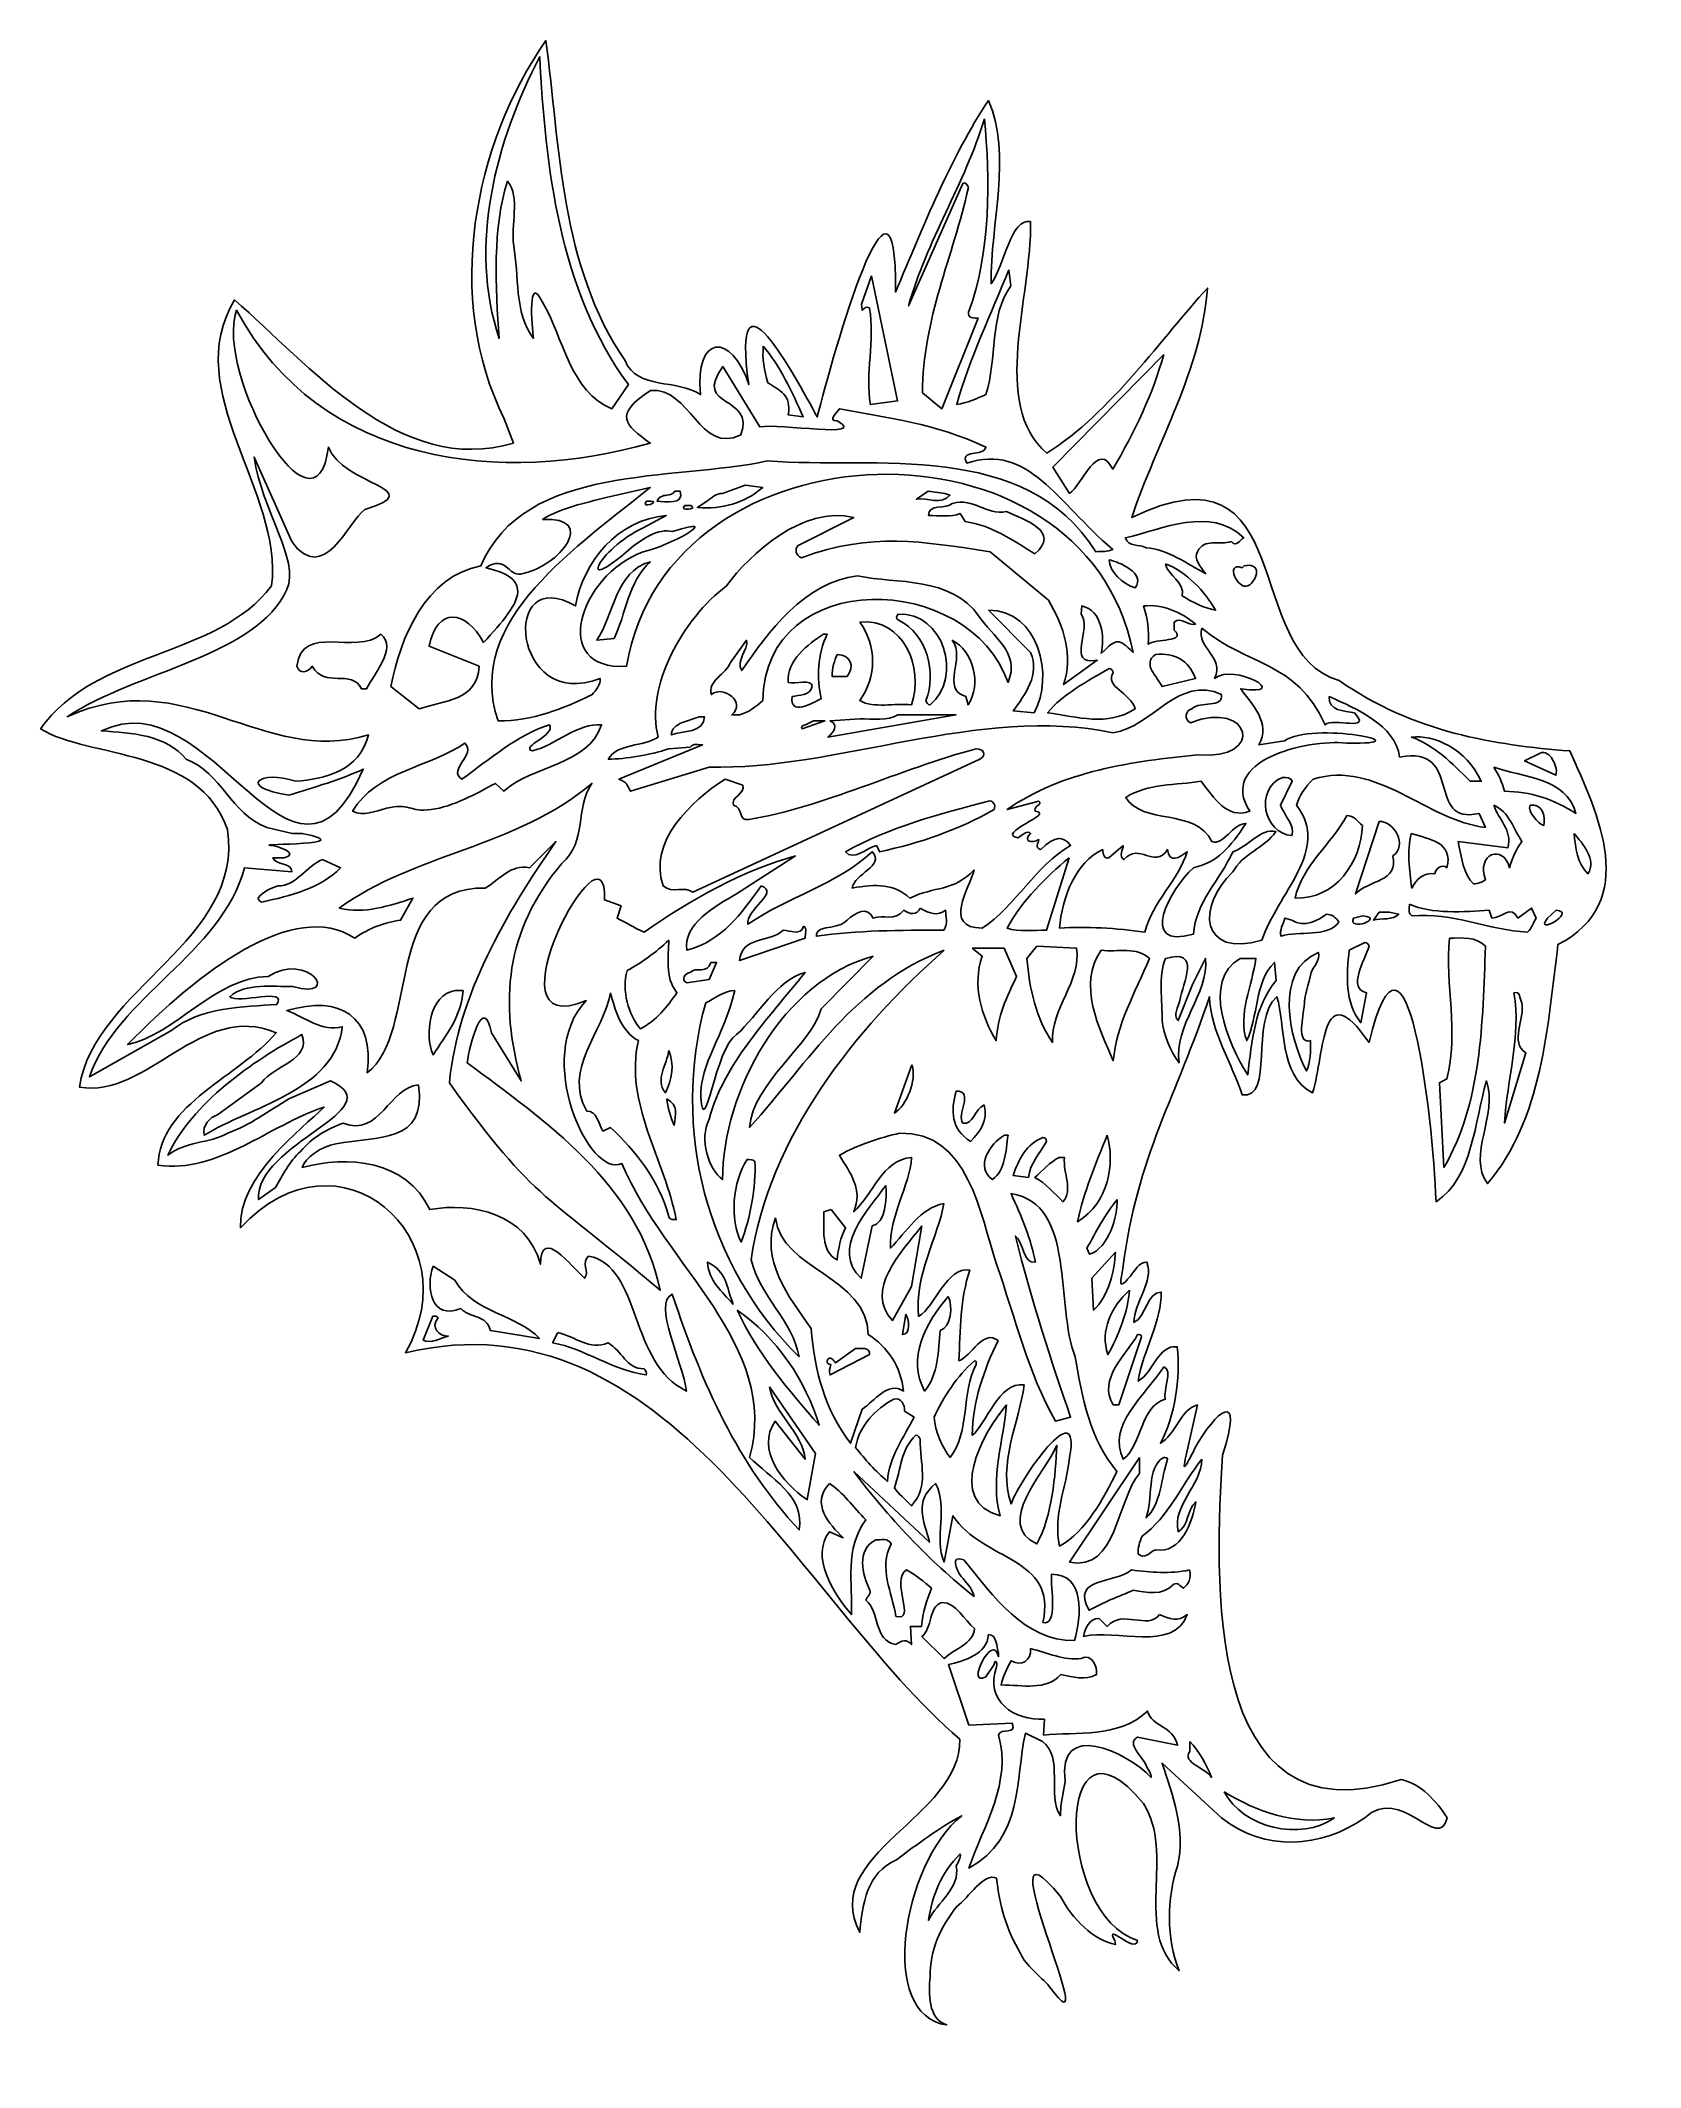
# Model space of a CAD drawing. Header units: centimetres. Extents: x -6.6 to 6.8, y -8.7 to 8.3.
import ezdxf

# ---------------------------------------------------------------- set-up
doc = ezdxf.new("R2010")
doc.units = ezdxf.units.CM
doc.header["$MEASUREMENT"] = 0
doc.layers.add('Ebene 1', color=7, linetype='Continuous')

msp = doc.modelspace()

# ---------------------------------------------------------------- linework, layer by layer
at = {"layer": 'Ebene 1'}
for points, knots in [([(2.57062, -2.04526), (2.6138, -1.99446), (2.64174, -1.92334), (2.71286, -1.92334), (2.71286, -1.92334), (2.77128, -2.09098), (2.60364, -2.26116), (2.60364, -2.4288), (2.60364, -2.4288), (2.70778, -2.378), (2.71032, -2.1748), (2.83224, -2.1748), (2.83224, -2.1748), (2.83732, -2.41356), (2.67984, -2.66502), (2.6392, -2.91902), (2.6392, -2.91902), (2.76874, -2.85044), (2.80176, -2.61422), (2.96686, -2.632), (2.96686, -2.632), (2.9948, -2.90124), (2.94908, -3.20604), (2.82462, -3.43972), (2.82462, -3.43972), (2.94654, -3.37368), (2.9948, -3.15524), (3.1345, -3.11968), (3.1345, -3.11968), (3.1345, -3.11968), (3.04052, -3.54132), (3.04052, -3.54132), (3.04052, -3.54132), (2.99734, -3.72928), (3.05576, -3.59466), (3.11164, -3.48798), (3.11164, -3.48798), (3.28944, -3.16286), (3.53074, -2.97236), (3.34532, -3.54132), (3.34532, -3.54132), (3.2869, -4.51922), (3.16244, -6.81284), (4.84138, -6.25658), (4.84138, -6.25658), (5.00902, -6.2896), (5.13856, -6.442), (5.22746, -6.57662), (5.22746, -6.57662), (5.15126, -6.87888), (4.84392, -6.2896), (4.53658, -6.57662), (4.53658, -6.57662), (4.1759, -6.83062), (3.69076, -6.86364), (3.3377, -6.57662), (3.3377, -6.57662), (3.3377, -6.57662), (2.83986, -6.11942), (2.83986, -6.11942), (2.83986, -6.11942), (2.92876, -6.3912), (3.03798, -6.67822), (2.9694, -6.98048), (2.9694, -6.98048), (2.87542, -7.24972), (2.87542, -7.58754), (2.9821, -7.85678), (2.9821, -7.85678), (2.59602, -7.53674), (2.95416, -6.86364), (2.68238, -6.45724), (2.68238, -6.45724), (1.9407, -5.54792), (1.9407, -7.38434), (2.63412, -7.60532), (2.63412, -7.60532), (2.6138, -7.72216), (2.35218, -7.43514), (2.44362, -7.60532), (2.44362, -7.60532), (2.44362, -7.60532), (2.4487, -7.63834), (2.4487, -7.63834), (2.4487, -7.63834), (2.2709, -7.60532), (2.0804, -7.4199), (1.98896, -7.23448), (1.98896, -7.23448), (1.3057, -6.40898), (2.39028, -8.66704), (1.89752, -7.9914), (1.89752, -7.9914), (1.8137, -7.89234), (1.70194, -7.82376), (1.65114, -7.70692), (1.65114, -7.70692), (1.53684, -7.51896), (1.47334, -7.30052), (1.45302, -7.08208), (1.45302, -7.08208), (1.3438, -7.03128), (1.21934, -7.24972), (1.12028, -7.3183), (1.12028, -7.3183), (0.9882, -7.48594), (0.89168, -7.68914), (0.89676, -7.90758), (0.89676, -7.90758), (0.88406, -8.0422), (0.87644, -8.26064), (1.03646, -8.31144), (1.03646, -8.31144), (0.4548, -8.23016), (0.66308, -6.96524), (1.16092, -6.55884), (1.16092, -6.55884), (0.97296, -6.66044), (0.79008, -6.79506), (0.61482, -6.92968), (0.61482, -6.92968), (0.36844, -7.03128), (0.3278, -7.30052), (0.30748, -7.53674), (0.30748, -7.53674), (-0.03541, -6.87888), (1.15584, -6.57662), (1.14568, -5.91876), (1.14568, -5.91876), (-0.21067, -4.75544), (-1.29779, -2.15956), (-3.49743, -2.6828), (-3.49743, -2.6828), (-2.94371, -1.72014), (-4.05623, -0.74224), (-4.87919, -1.63632), (-4.87919, -1.63632), (-4.89697, -1.19944), (-4.36357, -0.81082), (-4.17815, -0.6254), (-4.17815, -0.6254), (-4.64043, -0.7778), (-5.06207, -1.18166), (-5.57007, -1.11308), (-5.57007, -1.11308), (-5.55229, -0.59238), (-4.88681, -0.3714), (-4.57947, -0.0031), (-4.57947, -0.0031), (-5.21193, 0.26613), (-5.65643, -0.55682), (-6.22793, -0.45776), (-6.22793, -0.45776), (-6.09839, 0.36773), (-4.84617, 0.77159), (-4.98841, 1.69869), (-4.98841, 1.69869), (-5.22717, 2.38957), (-6.13649, 2.28797), (-6.55305, 2.54197), (-6.55305, 2.54197), (-6.09077, 3.19983), (-5.07985, 3.13125), (-4.61757, 3.73831), (-4.61757, 3.73831), (-4.51851, 4.53079), (-5.39227, 5.37407), (-4.92745, 6.13353), (-4.92745, 6.13353), (-4.30769, 5.59251), (-3.54061, 4.65017), (-2.59319, 4.93465), (-2.59319, 4.93465), (-2.59319, 4.93465), (-2.66939, 5.13785), (-2.66939, 5.13785), (-2.66939, 5.13785), (-3.17485, 6.14877), (-2.92847, 7.42893), (-2.32141, 8.30523), (-2.32141, 8.30523), (-2.20203, 7.41369), (-2.19949, 6.41801), (-1.65847, 5.62553), (-1.65847, 5.62553), (-1.55433, 5.37407), (-1.22413, 5.47567), (-1.02601, 5.34105), (-1.02601, 5.34105), (-1.07935, 5.84651), (-0.76185, 5.86429), (-0.62215, 5.42487), (-0.62215, 5.42487), (-0.77201, 6.50183), (-0.24369, 5.50869), (-0.04811, 5.15309), (-0.04811, 5.15309), (0.08142, 5.67633), (0.61736, 7.56609), (0.6072, 6.19957), (0.6072, 6.19957), (0.8358, 6.74059), (1.0771, 7.34511), (1.38444, 7.80231), (1.38444, 7.80231), (1.58764, 7.34511), (1.39968, 6.77361), (1.4073, 6.26815), (1.4073, 6.26815), (1.51906, 6.41801), (1.5724, 6.82441), (1.7375, 6.78885), (1.7375, 6.78885), (1.75274, 6.16655), (1.3946, 5.25723), (1.87466, 4.85083), (1.87466, 4.85083), (2.41314, 5.18865), (2.84748, 5.82873), (3.21832, 6.23259), (3.21832, 6.23259), (3.17514, 5.55949), (2.7916, 4.93465), (2.58586, 4.31235), (2.58586, 4.31235), (3.99556, 4.98545), (3.49264, 3.18205), (4.32322, 2.94583), (4.32322, 2.94583), (4.94806, 2.50895), (5.62116, 2.40735), (6.25362, 2.35655), (6.25362, 2.35655), (6.48984, 1.83331), (6.84544, 1.09163), (6.15456, 0.73603), (6.15456, 0.73603), (6.0682, 0.04769), (6.02248, -0.727), (5.56528, -1.26548), (5.56528, -1.26548), (5.38748, -1.02926), (5.65926, -0.69144), (5.55512, -0.40696), (5.55512, -0.40696), (5.45606, -0.74224), (5.44336, -1.21468), (5.13348, -1.41788), (5.13348, -1.41788), (5.10554, -0.69144), (4.88456, 1.20847), (4.57214, -0.08438), (4.57214, -0.08438), (4.16574, 0.50235), (4.20384, -0.17074), (4.0997, -0.50602), (4.0997, -0.50602), (3.81014, -0.35616), (3.87872, 0.06293), (3.79998, 0.29915), (3.79998, 0.29915), (3.57392, 0.09849), (3.77966, -0.55682), (3.51042, -0.5238), (3.51042, -0.5238), (3.42406, -0.25456), (3.2488, -0.0031), (3.2361, 0.29915), (3.2361, 0.29915), (2.96432, -0.5238), (2.62904, -1.03942), (2.50966, -1.97668), (2.50966, -1.97668), (2.4995, -2.06558), (2.45632, -2.17988), (2.57062, -2.04526)], [0, 0, 0, 0, 0.01449275, 0.01449275, 0.01449275, 0.01449275, 0.02898551, 0.02898551, 0.02898551, 0.02898551, 0.04347826, 0.04347826, 0.04347826, 0.04347826, 0.05797101, 0.05797101, 0.05797101, 0.05797101, 0.07246377, 0.07246377, 0.07246377, 0.07246377, 0.08695652, 0.08695652, 0.08695652, 0.08695652, 0.10144928, 0.10144928, 0.10144928, 0.10144928, 0.11594203, 0.11594203, 0.11594203, 0.11594203, 0.13043478, 0.13043478, 0.13043478, 0.13043478, 0.14492754, 0.14492754, 0.14492754, 0.14492754, 0.15942029, 0.15942029, 0.15942029, 0.15942029, 0.17391304, 0.17391304, 0.17391304, 0.17391304, 0.1884058, 0.1884058, 0.1884058, 0.1884058, 0.20289855, 0.20289855, 0.20289855, 0.20289855, 0.2173913, 0.2173913, 0.2173913, 0.2173913, 0.23188406, 0.23188406, 0.23188406, 0.23188406, 0.24637681, 0.24637681, 0.24637681, 0.24637681, 0.26086957, 0.26086957, 0.26086957, 0.26086957, 0.27536232, 0.27536232, 0.27536232, 0.27536232, 0.28985507, 0.28985507, 0.28985507, 0.28985507, 0.30434783, 0.30434783, 0.30434783, 0.30434783, 0.31884058, 0.31884058, 0.31884058, 0.31884058, 0.33333333, 0.33333333, 0.33333333, 0.33333333, 0.34782609, 0.34782609, 0.34782609, 0.34782609, 0.36231884, 0.36231884, 0.36231884, 0.36231884, 0.37681159, 0.37681159, 0.37681159, 0.37681159, 0.39130435, 0.39130435, 0.39130435, 0.39130435, 0.4057971, 0.4057971, 0.4057971, 0.4057971, 0.42028986, 0.42028986, 0.42028986, 0.42028986, 0.43478261, 0.43478261, 0.43478261, 0.43478261, 0.44927536, 0.44927536, 0.44927536, 0.44927536, 0.46376812, 0.46376812, 0.46376812, 0.46376812, 0.47826087, 0.47826087, 0.47826087, 0.47826087, 0.49275362, 0.49275362, 0.49275362, 0.49275362, 0.50724638, 0.50724638, 0.50724638, 0.50724638, 0.52173913, 0.52173913, 0.52173913, 0.52173913, 0.53623188, 0.53623188, 0.53623188, 0.53623188, 0.55072464, 0.55072464, 0.55072464, 0.55072464, 0.56521739, 0.56521739, 0.56521739, 0.56521739, 0.57971014, 0.57971014, 0.57971014, 0.57971014, 0.5942029, 0.5942029, 0.5942029, 0.5942029, 0.60869565, 0.60869565, 0.60869565, 0.60869565, 0.62318841, 0.62318841, 0.62318841, 0.62318841, 0.63768116, 0.63768116, 0.63768116, 0.63768116, 0.65217391, 0.65217391, 0.65217391, 0.65217391, 0.66666667, 0.66666667, 0.66666667, 0.66666667, 0.68115942, 0.68115942, 0.68115942, 0.68115942, 0.69565217, 0.69565217, 0.69565217, 0.69565217, 0.71014493, 0.71014493, 0.71014493, 0.71014493, 0.72463768, 0.72463768, 0.72463768, 0.72463768, 0.73913043, 0.73913043, 0.73913043, 0.73913043, 0.75362319, 0.75362319, 0.75362319, 0.75362319, 0.76811594, 0.76811594, 0.76811594, 0.76811594, 0.7826087, 0.7826087, 0.7826087, 0.7826087, 0.79710145, 0.79710145, 0.79710145, 0.79710145, 0.8115942, 0.8115942, 0.8115942, 0.8115942, 0.82608696, 0.82608696, 0.82608696, 0.82608696, 0.84057971, 0.84057971, 0.84057971, 0.84057971, 0.85507246, 0.85507246, 0.85507246, 0.85507246, 0.86956522, 0.86956522, 0.86956522, 0.86956522, 0.88405797, 0.88405797, 0.88405797, 0.88405797, 0.89855072, 0.89855072, 0.89855072, 0.89855072, 0.91304348, 0.91304348, 0.91304348, 0.91304348, 0.92753623, 0.92753623, 0.92753623, 0.92753623, 0.94202899, 0.94202899, 0.94202899, 0.94202899, 0.95652174, 0.95652174, 0.95652174, 0.95652174, 0.97101449, 0.97101449, 0.97101449, 0.97101449, 0.98550725, 0.98550725, 0.98550725, 0.98550725, 1, 1, 1, 1]), ([(0.87898, 4.53079), (0.87898, 4.53079), (1.01868, 4.51301), (1.01868, 4.51301), (1.01868, 4.51301), (1.01868, 4.51301), (1.06186, 4.49777), (1.06186, 4.49777), (1.06186, 4.49777), (0.99582, 4.41141), (0.87644, 4.47999), (0.78246, 4.46475), (0.78246, 4.46475), (0.78246, 4.46475), (0.87898, 4.53079), (0.87898, 4.53079)], [0, 0, 0, 0, 0.25, 0.25, 0.25, 0.25, 0.5, 0.5, 0.5, 0.5, 0.75, 0.75, 0.75, 0.75, 1, 1, 1, 1]), ([(1.08218, 4.42919), (1.27014, 4.47999), (1.35904, 4.32759), (1.53684, 4.36061), (1.53684, 4.36061), (1.68416, 4.29457), (1.99658, 4.19297), (1.77306, 4.00755), (1.77306, 4.00755), (1.58002, 4.12693), (1.41492, 4.24377), (1.18886, 4.27679), (1.18886, 4.27679), (1.18886, 4.27679), (1.14822, 4.34537), (1.14822, 4.34537), (1.14822, 4.34537), (1.06948, 4.31235), (0.97042, 4.32759), (0.88406, 4.32759), (0.88406, 4.32759), (0.8739, 4.42919), (1.03646, 4.37839), (1.08218, 4.42919)], [0, 0, 0, 0, 0.16666667, 0.16666667, 0.16666667, 0.16666667, 0.33333333, 0.33333333, 0.33333333, 0.33333333, 0.5, 0.5, 0.5, 0.5, 0.66666667, 0.66666667, 0.66666667, 0.66666667, 0.83333333, 0.83333333, 0.83333333, 0.83333333, 1, 1, 1, 1]), ([(-3.70317, 3.33445), (-3.56093, 3.21507), (-3.76667, 2.99663), (-3.82255, 2.87725), (-3.82255, 2.87725), (-3.82255, 2.87725), (-3.86573, 2.87725), (-3.86573, 2.87725), (-3.86573, 2.87725), (-3.94701, 3.04743), (-4.17561, 2.87725), (-4.27721, 3.06521), (-4.27721, 3.06521), (-4.31785, 3.01187), (-4.38135, 2.99663), (-4.40675, 3.06521), (-4.40675, 3.06521), (-4.36103, 3.43605), (-3.90891, 3.14903), (-3.70317, 3.33445)], [0, 0, 0, 0, 0.2, 0.2, 0.2, 0.2, 0.4, 0.4, 0.4, 0.4, 0.6, 0.6, 0.6, 0.6, 0.8, 0.8, 0.8, 0.8, 1, 1, 1, 1]), ([(-3.65491, 1.87649), (-3.75143, 1.85109), (-3.85049, 1.80791), (-3.93939, 1.85109), (-3.93939, 1.85109), (-3.74635, 2.18891), (-3.28153, 2.22193), (-2.99959, 2.42259), (-2.99959, 2.42259), (-2.89799, 2.32353), (-3.14945, 2.20415), (-3.02499, 2.12033), (-3.02499, 2.12033), (-2.78877, 2.28797), (-2.56017, 2.49117), (-2.29093, 2.57499), (-2.29093, 2.57499), (-2.23251, 2.49117), (-2.54239, 2.38957), (-2.43317, 2.35655), (-2.43317, 2.35655), (-2.24013, 2.40735), (-2.05217, 2.59277), (-1.85405, 2.57499), (-1.85405, 2.57499), (-1.96581, 2.23717), (-2.43571, 2.23717), (-2.67447, 2.01873), (-2.67447, 2.01873), (-2.67447, 2.01873), (-2.74305, 2.08477), (-2.74305, 2.08477), (-2.74305, 2.08477), (-2.90053, 2.00095), (-3.09865, 1.88919), (-3.28153, 1.86633), (-3.28153, 1.86633), (-3.46187, 1.84093), (-3.47203, 1.92729), (-3.65491, 1.87649)], [0, 0, 0, 0, 0.1, 0.1, 0.1, 0.1, 0.2, 0.2, 0.2, 0.2, 0.3, 0.3, 0.3, 0.3, 0.4, 0.4, 0.4, 0.4, 0.5, 0.5, 0.5, 0.5, 0.6, 0.6, 0.6, 0.6, 0.7, 0.7, 0.7, 0.7, 0.8, 0.8, 0.8, 0.8, 0.9, 0.9, 0.9, 0.9, 1, 1, 1, 1]), ([(1.28284, 2.37433), (1.34126, 2.37433), (1.37428, 2.32353), (1.31332, 2.28797), (1.31332, 2.28797), (1.31332, 2.28797), (-1.08951, 1.17545), (-1.08951, 1.17545), (-1.08951, 1.17545), (-1.16063, 1.22625), (-1.25969, 1.16021), (-1.33843, 1.22625), (-1.33843, 1.22625), (-1.46797, 1.59709), (-1.10729, 1.93491), (-0.82027, 2.12033), (-0.82027, 2.12033), (-0.82027, 2.12033), (-0.67295, 2.06953), (-0.67295, 2.06953), (-0.67295, 2.06953), (-0.64501, 2.00095), (-0.77963, 1.96793), (-0.74915, 1.90189), (-0.74915, 1.90189), (-0.66533, 1.88411), (-0.71359, 1.76727), (-0.61961, 1.78251), (-0.61961, 1.78251), (-0.00493, 1.88411), (0.64022, 2.20415), (1.28284, 2.37433)], [0, 0, 0, 0, 0.125, 0.125, 0.125, 0.125, 0.25, 0.25, 0.25, 0.25, 0.375, 0.375, 0.375, 0.375, 0.5, 0.5, 0.5, 0.5, 0.625, 0.625, 0.625, 0.625, 0.75, 0.75, 0.75, 0.75, 0.875, 0.875, 0.875, 0.875, 1, 1, 1, 1]), ([(3.84824, 2.13557), (3.87618, 2.13557), (3.9219, 2.13557), (3.92952, 2.10255), (3.92952, 2.10255), (3.92952, 2.10255), (3.83046, 1.90189), (3.83046, 1.90189), (3.83046, 1.90189), (3.86348, 1.81553), (3.95238, 1.73171), (3.92698, 1.64789), (3.92698, 1.64789), (3.69076, 1.66567), (3.60948, 2.03651), (3.84824, 2.13557)], [0, 0, 0, 0, 0.25, 0.25, 0.25, 0.25, 0.5, 0.5, 0.5, 0.5, 0.75, 0.75, 0.75, 0.75, 1, 1, 1, 1]), ([(1.38444, 1.93491), (1.42, 1.95015), (1.45048, 1.90189), (1.4327, 1.86633), (1.4327, 1.86633), (1.13806, 1.69869), (0.80786, 1.58185), (0.47512, 1.51327), (0.47512, 1.51327), (0.47512, 1.51327), (0.44718, 1.56407), (0.44718, 1.56407), (0.44718, 1.56407), (0.3659, 1.54629), (0.2516, 1.42945), (0.1881, 1.51327), (0.1881, 1.51327), (0.54878, 1.71647), (0.9882, 1.83331), (1.38444, 1.93491)], [0, 0, 0, 0, 0.2, 0.2, 0.2, 0.2, 0.4, 0.4, 0.4, 0.4, 0.6, 0.6, 0.6, 0.6, 0.8, 0.8, 0.8, 0.8, 1, 1, 1, 1]), ([(-4.19085, 1.44723), (-4.19085, 1.44723), (-4.04099, 1.37865), (-4.04099, 1.37865), (-4.04099, 1.37865), (-4.20101, 1.20847), (-4.46263, 1.14243), (-4.69885, 1.09163), (-4.69885, 1.09163), (-4.71409, 1.09163), (-4.72933, 1.10941), (-4.73187, 1.12465), (-4.73187, 1.12465), (-4.69377, 1.17545), (-4.62519, 1.20847), (-4.56677, 1.22625), (-4.56677, 1.22625), (-4.40421, 1.22625), (-4.33055, 1.39389), (-4.19085, 1.44723)], [0, 0, 0, 0, 0.2, 0.2, 0.2, 0.2, 0.4, 0.4, 0.4, 0.4, 0.6, 0.6, 0.6, 0.6, 0.8, 0.8, 0.8, 0.8, 1, 1, 1, 1]), ([(-3.08087, 0.34995), (-3.08087, 0.34995), (-3.01483, 0.34995), (-3.01483, 0.34995), (-3.01483, 0.34995), (-3.03007, 0.13151), (-3.15453, -0.01834), (-3.26629, -0.18852), (-3.26629, -0.18852), (-3.33995, -0.01834), (-3.29677, 0.31693), (-3.08087, 0.34995)], [0, 0, 0, 0, 0.33333333, 0.33333333, 0.33333333, 0.33333333, 0.66666667, 0.66666667, 0.66666667, 0.66666667, 1, 1, 1, 1]), ([(-0.63485, -1.06482), (-0.61199, -1.06482), (-0.58659, -1.06482), (-0.57135, -1.08006), (-0.57135, -1.08006), (-0.55865, -1.2985), (-0.60945, -1.5525), (-0.68565, -1.7557), (-0.68565, -1.7557), (-0.78471, -1.56774), (-0.75677, -1.25024), (-0.63485, -1.06482)], [0, 0, 0, 0, 0.33333333, 0.33333333, 0.33333333, 0.33333333, 0.66666667, 0.66666667, 0.66666667, 0.66666667, 1, 1, 1, 1]), ([(0.27192, -2.64724), (0.31002, -2.64724), (0.39892, -2.632), (0.38876, -2.69804), (0.38876, -2.69804), (0.38876, -2.69804), (0.05856, -2.86822), (0.05856, -2.86822), (0.05856, -2.86822), (0.04586, -2.83266), (0.05602, -2.81742), (0.06618, -2.78186), (0.06618, -2.78186), (0.04586, -2.78186), (0.03062, -2.76662), (0.0357, -2.74884), (0.0357, -2.74884), (0.05602, -2.69804), (0.09158, -2.74884), (0.10428, -2.76662), (0.10428, -2.76662), (0.10428, -2.76662), (0.27192, -2.64724), (0.27192, -2.64724)], [0, 0, 0, 0, 0.16666667, 0.16666667, 0.16666667, 0.16666667, 0.33333333, 0.33333333, 0.33333333, 0.33333333, 0.5, 0.5, 0.5, 0.5, 0.66666667, 0.66666667, 0.66666667, 0.66666667, 0.83333333, 0.83333333, 0.83333333, 0.83333333, 1, 1, 1, 1])]:
    msp.add_open_spline(points, degree=3, knots=knots, dxfattribs=at)
at = {"layer": 'Ebene 1', "color": 7}
for points, knots in [([(-2.37221, 8.17061), (-2.32649, 7.26129), (-2.21219, 6.21735), (-1.63053, 5.42487), (-1.63053, 5.42487), (-1.63053, 5.42487), (-1.76769, 5.22167), (-1.76769, 5.22167), (-1.76769, 5.22167), (-2.11821, 5.35629), (-2.17663, 5.82873), (-2.34935, 6.11575), (-2.34935, 6.11575), (-2.47635, 6.36721), (-2.43825, 5.91255), (-2.42555, 5.81095), (-2.42555, 5.81095), (-2.58811, 6.02939), (-2.54493, 6.33419), (-2.59065, 6.58819), (-2.59065, 6.58819), (-2.61859, 6.75583), (-2.53223, 6.99205), (-2.64145, 7.12667), (-2.64145, 7.12667), (-2.76845, 6.75583), (-2.74305, 6.23259), (-2.71257, 5.81095), (-2.71257, 5.81095), (-2.97165, 6.58819), (-2.74051, 7.46449), (-2.37221, 8.17061)], [0, 0, 0, 0, 0.125, 0.125, 0.125, 0.125, 0.25, 0.25, 0.25, 0.25, 0.375, 0.375, 0.375, 0.375, 0.5, 0.5, 0.5, 0.5, 0.625, 0.625, 0.625, 0.625, 0.75, 0.75, 0.75, 0.75, 0.875, 0.875, 0.875, 0.875, 1, 1, 1, 1]), ([(1.35142, 7.64991), (1.39968, 7.15969), (1.4073, 6.51961), (1.2168, 6.02939), (1.2168, 6.02939), (1.20918, 5.98113), (1.26506, 5.98113), (1.29808, 5.98113), (1.29808, 5.98113), (1.29808, 5.98113), (0.99582, 5.22167), (0.99582, 5.22167), (0.99582, 5.22167), (0.99582, 5.22167), (0.83326, 5.35629), (0.83326, 5.35629), (0.83326, 5.35629), (0.83072, 5.96335), (1.09234, 6.50183), (1.2168, 7.07587), (1.2168, 7.07587), (1.21426, 7.09365), (1.18886, 7.12667), (1.17108, 7.10889), (1.17108, 7.10889), (1.17108, 7.10889), (0.71642, 6.08273), (0.71642, 6.08273), (0.71642, 6.08273), (0.86374, 6.62121), (1.18886, 7.10889), (1.35142, 7.64991)], [0, 0, 0, 0, 0.125, 0.125, 0.125, 0.125, 0.25, 0.25, 0.25, 0.25, 0.375, 0.375, 0.375, 0.375, 0.5, 0.5, 0.5, 0.5, 0.625, 0.625, 0.625, 0.625, 0.75, 0.75, 0.75, 0.75, 0.875, 0.875, 0.875, 0.875, 1, 1, 1, 1]), ([(0.40654, 6.33419), (0.40654, 6.33419), (0.62244, 5.28771), (0.62244, 5.28771), (0.62244, 5.28771), (0.62244, 5.28771), (0.39638, 5.25723), (0.39638, 5.25723), (0.39638, 5.25723), (0.35066, 5.50869), (0.43702, 5.79571), (0.38876, 6.06495), (0.38876, 6.06495), (0.3659, 6.08273), (0.34558, 6.06495), (0.3278, 6.04717), (0.3278, 6.04717), (0.3278, 6.04717), (0.32272, 6.09797), (0.32272, 6.09797), (0.32272, 6.09797), (0.32272, 6.09797), (0.40654, 6.33419), (0.40654, 6.33419)], [0, 0, 0, 0, 0.16666667, 0.16666667, 0.16666667, 0.16666667, 0.33333333, 0.33333333, 0.33333333, 0.33333333, 0.5, 0.5, 0.5, 0.5, 0.66666667, 0.66666667, 0.66666667, 0.66666667, 0.83333333, 0.83333333, 0.83333333, 0.83333333, 1, 1, 1, 1]), ([(1.55462, 6.38499), (1.55462, 6.38499), (1.5724, 6.25037), (1.5724, 6.25037), (1.5724, 6.25037), (1.38952, 5.99891), (1.46064, 5.64331), (1.36412, 5.34105), (1.36412, 5.34105), (1.28792, 5.30549), (1.2041, 5.27247), (1.12028, 5.25723), (1.12028, 5.25723), (1.22696, 5.64331), (1.4073, 6.01415), (1.55462, 6.38499)], [0, 0, 0, 0, 0.25, 0.25, 0.25, 0.25, 0.5, 0.5, 0.5, 0.5, 0.75, 0.75, 0.75, 0.75, 1, 1, 1, 1]), ([(2.32932, 3.17189), (2.3598, 3.30651), (2.33694, 3.53511), (2.16676, 3.57067), (2.16676, 3.57067), (2.16676, 3.57067), (2.16168, 3.50209), (2.16168, 3.50209), (2.16168, 3.50209), (2.26074, 3.38525), (2.02706, 3.06521), (2.2963, 3.11601), (2.2963, 3.11601), (2.2963, 3.11601), (2.01436, 2.91281), (2.01436, 2.91281), (2.01436, 2.91281), (2.09564, 3.14903), (2.01944, 3.40049), (1.88736, 3.61893), (1.88736, 3.61893), (1.88736, 3.61893), (1.39968, 4.02533), (1.39968, 4.02533), (1.39968, 4.02533), (0.8231, 4.10915), (0.4167, 4.19297), (-0.18019, 3.97453), (-0.18019, 3.97453), (-0.22591, 3.99231), (-0.24115, 4.04311), (-0.20813, 4.07613), (-0.20813, 4.07613), (-0.20813, 4.07613), (0.25668, 4.31235), (0.25668, 4.31235), (0.25668, 4.31235), (-0.17003, 4.41141), (-0.61453, 4.00755), (-0.80757, 3.73831), (-0.80757, 3.73831), (-1.17333, 3.46907), (-1.48829, 2.89503), (-1.38161, 2.47339), (-1.38161, 2.47339), (-1.50607, 2.38957), (-1.71943, 2.42259), (-1.79817, 2.28797), (-1.79817, 2.28797), (-1.65085, 2.28797), (-1.45019, 2.32353), (-1.29271, 2.37433), (-1.29271, 2.37433), (-1.29271, 2.37433), (-1.11237, 2.38957), (-1.11237, 2.38957), (-1.11237, 2.38957), (-1.08697, 2.42259), (-1.04125, 2.40735), (-1.00823, 2.40735), (-1.00823, 2.40735), (-1.00823, 2.40735), (-1.70927, 2.12033), (-1.70927, 2.12033), (-1.70927, 2.12033), (-1.63053, 2.08477), (-1.65085, 2.08477), (-1.61275, 2.01873), (-1.61275, 2.01873), (-1.61275, 2.01873), (-0.95489, 2.22193), (-0.95489, 2.22193), (-0.95489, 2.22193), (0.0992, 2.18891), (1.31078, 2.74263), (2.43092, 2.50895), (2.43092, 2.50895), (2.75858, 2.55721), (2.97448, 2.99663), (3.3377, 2.82899), (3.3377, 2.82899), (3.3504, 2.70961), (3.15736, 2.77819), (3.08878, 2.70961), (3.08878, 2.70961), (3.0329, 2.69183), (3.0202, 2.62579), (3.07608, 2.59277), (3.07608, 2.59277), (3.58408, 2.79343), (3.71108, 2.27273), (3.13704, 2.32353), (3.13704, 2.32353), (2.6011, 2.27273), (2.00166, 2.18891), (1.54192, 1.86633), (1.54192, 1.86633), (1.54192, 1.86633), (1.80608, 1.93491), (1.80608, 1.93491), (1.80608, 1.93491), (1.84926, 1.91713), (1.7502, 1.88411), (1.77814, 1.85109), (1.77814, 1.85109), (1.95086, 1.83331), (1.43524, 1.66567), (1.63336, 1.63011), (1.63336, 1.63011), (1.66384, 1.64789), (1.71718, 1.69869), (1.7375, 1.66567), (1.7375, 1.66567), (1.66892, 1.59709), (1.7502, 1.58185), (1.80608, 1.61487), (1.80608, 1.61487), (1.80354, 1.58185), (1.77052, 1.54629), (1.82386, 1.53105), (1.82386, 1.53105), (1.94578, 1.64789), (2.01182, 1.64789), (2.07278, 1.56407), (2.07278, 1.56407), (1.7756, 1.39389), (1.61558, 1.05861), (1.33364, 0.87319), (1.33364, 0.87319), (0.99582, 0.87319), (1.22696, 1.20847), (1.26506, 1.36087), (1.26506, 1.36087), (1.09234, 1.17545), (0.93486, 1.22625), (0.72658, 1.12465), (0.72658, 1.12465), (0.59704, 1.24403), (0.44464, 1.24403), (0.24398, 1.20847), (0.24398, 1.20847), (0.25922, 1.32785), (0.52084, 1.39389), (0.41162, 1.51327), (0.41162, 1.51327), (0.0992, 1.22625), (-0.28179, 1.14243), (-0.62977, 0.90621), (-0.62977, 0.90621), (-0.65263, 1.02305), (-0.35799, 1.17545), (-0.51801, 1.22625), (-0.51801, 1.22625), (-0.69073, 0.99003), (-0.83805, 0.77159), (-1.14031, 0.68777), (-1.14031, 0.68777), (-1.17333, 0.90621), (-0.90409, 1.05861), (-0.72375, 1.16021), (-0.72375, 1.16021), (-0.72375, 1.16021), (-0.23099, 1.47771), (-0.23099, 1.47771), (-0.23099, 1.47771), (-0.66279, 1.36087), (-1.10983, 1.10941), (-1.49845, 0.84017), (-1.49845, 0.84017), (-1.58227, 0.87319), (-1.65339, 0.92399), (-1.72451, 0.95701), (-1.72451, 0.95701), (-1.72451, 0.95701), (-1.69149, 1.05861), (-1.69149, 1.05861), (-1.69149, 1.05861), (-1.69149, 1.05861), (-1.83119, 1.10941), (-1.83119, 1.10941), (-1.83119, 1.10941), (-1.79817, 1.86633), (-2.86243, -0.10216), (-1.98359, 0.26613), (-1.98359, 0.26613), (-2.43063, -0.20376), (-1.95565, -1.23246), (-1.68387, -1.09784), (-1.68387, -1.09784), (-1.32573, -1.95636), (-0.35799, -2.61422), (-0.61453, -3.5591), (-0.61453, -3.5591), (-0.44943, -3.72674), (-0.14717, -3.87914), (-0.20051, -4.16616), (-0.20051, -4.16616), (-0.71613, -3.6099), (-1.01077, -2.95204), (-1.26223, -2.19258), (-1.26223, -2.19258), (-1.43241, -2.26116), (-1.17333, -2.76662), (-1.14285, -3.00284), (-1.14285, -3.00284), (-1.62291, -2.78186), (-1.52131, -1.95636), (-1.96327, -1.87254), (-1.96327, -1.87254), (-2.02931, -1.92334), (-1.95311, -2.00716), (-1.99629, -2.05796), (-1.99629, -2.05796), (-2.11313, -1.95636), (-2.35951, -1.62108), (-2.36713, -1.94112), (-2.36713, -1.94112), (-2.47635, -1.51948), (-2.93863, -1.41788), (-3.29423, -1.48392), (-3.29423, -1.48392), (-3.48727, -1.06482), (-3.98765, -1.02926), (-4.36103, -1.13086), (-4.36103, -1.13086), (-4.34579, -1.05212), (-4.19593, -0.95306), (-4.07909, -0.93274), (-4.07909, -0.93274), (-3.73365, -0.8667), (-3.31455, -0.93274), (-3.38821, -0.43998), (-3.38821, -0.43998), (-3.62951, -0.45776), (-3.71333, -0.8794), (-4.01813, -0.76002), (-4.01813, -0.76002), (-4.15529, -0.81082), (-4.27721, -0.8794), (-4.37627, -0.99624), (-4.37627, -0.99624), (-4.46771, -1.08006), (-4.52867, -1.19944), (-4.58455, -1.2985), (-4.58455, -1.2985), (-4.58455, -1.2985), (-4.72679, -1.4001), (-4.72679, -1.4001), (-4.72679, -1.4001), (-4.75981, -0.9302), (-3.59141, -0.64318), (-4.12481, -0.40696), (-4.12481, -0.40696), (-4.12481, -0.40696), (-4.47279, -0.55682), (-4.47279, -0.55682), (-4.47279, -0.55682), (-4.64043, -0.65842), (-4.80299, -0.7778), (-4.98333, -0.84384), (-4.98333, -0.84384), (-5.14081, -0.9302), (-5.34401, -0.91242), (-5.48625, -1.02926), (-5.48625, -1.02926), (-5.28559, -0.59238), (-4.77505, -0.23678), (-4.36357, -0.01834), (-4.36357, -0.01834), (-4.28737, -0.23678), (-4.59725, -0.27234), (-4.70139, -0.4222), (-4.70139, -0.4222), (-4.70139, -0.4222), (-5.07223, -0.69144), (-5.07223, -0.69144), (-5.07223, -0.69144), (-5.13319, -0.70922), (-5.20177, -0.7778), (-5.18145, -0.86162), (-5.18145, -0.86162), (-4.81061, -0.6254), (-4.08671, -0.49078), (-4.02575, 0.04769), (-4.02575, 0.04769), (-4.19339, -0.0031), (-4.34579, 0.13151), (-4.49057, 0.18231), (-4.49057, 0.18231), (-4.04099, 0.31693), (-3.75397, 0.13151), (-3.81747, -0.33838), (-3.81747, -0.33838), (-3.37551, -0.0031), (-3.69555, 1.22625), (-2.82941, 1.20847), (-2.82941, 1.20847), (-2.71003, 1.27705), (-2.61605, 1.41167), (-2.45857, 1.37865), (-2.45857, 1.37865), (-2.45857, 1.37865), (-2.23759, 1.59709), (-2.23759, 1.59709), (-2.23759, 1.59709), (-2.65923, 0.99003), (-3.05547, 0.31693), (-3.12913, -0.4222), (-3.12913, -0.4222), (-2.40523, -1.43312), (-2.29347, -1.36708), (-1.36383, -2.15956), (-1.36383, -2.15956), (-1.55179, -1.26548), (-2.32903, -0.74224), (-2.97927, -0.25456), (-2.97927, -0.25456), (-2.96403, -0.10216), (-2.84211, 0.33217), (-2.77607, -0.0031), (-2.77607, -0.0031), (-2.77607, -0.0031), (-2.52715, -0.40696), (-2.52715, -0.40696), (-2.52715, -0.40696), (-2.71257, 0.24835), (-2.66177, 0.85541), (-2.18933, 1.41167), (-2.18933, 1.41167), (-1.96581, 1.61487), (-2.08519, 1.86633), (-1.93533, 2.08477), (-1.93533, 2.08477), (-2.57541, 1.54629), (-3.43139, 1.49549), (-4.05115, 1.04083), (-4.05115, 1.04083), (-3.84033, 0.99003), (-3.63205, 1.05861), (-3.43393, 1.12465), (-3.43393, 1.12465), (-3.43393, 1.12465), (-3.53807, 0.93923), (-3.53807, 0.93923), (-3.53807, 0.93923), (-3.66507, 0.92399), (-3.80477, 0.87319), (-3.92161, 0.78937), (-3.92161, 0.78937), (-4.42961, 1.12465), (-5.23479, 0.50235), (-5.82407, -0.10216), (-5.82407, -0.10216), (-5.42275, -0.01834), (-5.08747, 0.46679), (-4.64805, 0.46679), (-4.64805, 0.46679), (-4.31531, 0.68777), (-4.02067, 0.26613), (-4.43977, 0.38297), (-4.43977, 0.38297), (-4.60741, 0.38297), (-4.83601, 0.41599), (-4.96809, 0.29915), (-4.96809, 0.29915), (-4.89697, 0.23311), (-4.48041, 0.38297), (-4.57439, 0.23311), (-4.57439, 0.23311), (-4.84871, 0.21533), (-5.21447, 0.21533), (-5.46085, 0.01213), (-5.46085, 0.01213), (-5.46085, 0.01213), (-6.14411, -0.3714), (-6.14411, -0.3714), (-6.14411, -0.3714), (-5.91043, 0.29915), (-5.04175, 0.65475), (-4.84363, 1.37865), (-4.84363, 1.37865), (-4.84363, 1.37865), (-4.44993, 1.34309), (-4.44993, 1.34309), (-4.44993, 1.34309), (-4.44739, 1.42945), (-4.58455, 1.39389), (-4.60741, 1.46247), (-4.60741, 1.46247), (-4.60741, 1.46247), (-4.51343, 1.46247), (-4.51343, 1.46247), (-4.51343, 1.46247), (-4.37627, 1.49549), (-4.56931, 1.56407), (-4.62519, 1.56407), (-4.62519, 1.56407), (-4.75727, 1.58185), (-3.85303, 1.56407), (-4.36103, 1.66567), (-4.36103, 1.66567), (-4.36103, 1.66567), (-4.44485, 1.66567), (-4.44485, 1.66567), (-4.44485, 1.66567), (-4.44485, 1.66567), (-4.65821, 1.71647), (-4.65821, 1.71647), (-4.65821, 1.71647), (-4.96301, 1.83331), (-5.03413, 2.17113), (-5.33385, 2.28797), (-5.33385, 2.28797), (-5.49895, 2.49117), (-5.79105, 2.50895), (-6.04251, 2.52419), (-6.04251, 2.52419), (-5.11795, 2.98139), (-4.44739, 0.84017), (-3.85049, 2.20415), (-3.85049, 2.20415), (-4.02829, 2.12033), (-4.26451, 2.05175), (-4.47279, 1.98571), (-4.47279, 1.98571), (-4.91221, 2.05175), (-4.71663, 2.20415), (-4.41437, 2.10255), (-4.41437, 2.10255), (-4.17815, 2.12033), (-3.88097, 2.18891), (-3.80731, 2.49117), (-3.80731, 2.49117), (-4.69377, 2.22193), (-5.33131, 3.09823), (-6.32953, 2.64357), (-6.32953, 2.64357), (-5.75549, 3.02457), (-4.73441, 3.15411), (-4.49057, 3.70783), (-4.49057, 3.70783), (-4.37881, 3.96183), (-4.70139, 4.36823), (-4.76489, 4.81781), (-4.76489, 4.81781), (-4.76489, 4.81781), (-4.44993, 4.10915), (-4.44993, 4.10915), (-4.44993, 4.10915), (-4.17815, 3.73831), (-3.97749, 4.27679), (-3.83779, 4.37839), (-3.83779, 4.37839), (-3.27645, 4.54857), (-4.02575, 4.58159), (-4.14259, 4.90163), (-4.14259, 4.90163), (-4.24673, 4.04311), (-5.09509, 5.50869), (-4.91221, 6.04717), (-4.91221, 6.04717), (-4.20355, 4.73399), (-2.67701, 4.58159), (-1.44765, 4.93465), (-1.44765, 4.93465), (-1.65847, 5.08705), (-1.76007, 5.17087), (-1.44511, 5.37407), (-1.44511, 5.37407), (-1.11237, 5.40709), (-1.03363, 4.83305), (-0.68819, 5.00323), (-0.68819, 5.00323), (-0.56373, 5.34105), (-1.09967, 5.22167), (-0.83805, 5.57473), (-0.83805, 5.57473), (-0.83805, 5.57473), (-0.52817, 5.06927), (-0.52817, 5.06927), (-0.52817, 5.06927), (-0.36815, 5.10483), (0.38368, 4.96767), (0.11952, 5.12007), (0.11952, 5.12007), (0.03062, 5.12007), (0.11698, 5.18865), (0.1373, 5.22167), (0.1373, 5.22167), (0.5564, 5.13785), (0.92724, 5.10483), (1.36412, 4.90163), (1.36412, 4.90163), (1.34126, 4.81781), (1.13806, 4.88385), (1.2041, 4.76701), (1.2041, 4.76701), (1.71972, 4.93465), (1.95594, 4.44697), (2.42584, 4.04311), (2.42584, 4.04311), (2.38266, 4.02533), (2.33186, 4.02533), (2.2836, 4.02533), (2.2836, 4.02533), (1.69432, 4.96767), (0.43448, 4.71621), (-0.46721, 4.78479), (-0.46721, 4.78479), (-1.24953, 4.61461), (-2.50429, 4.76701), (-2.86497, 3.90595), (-2.86497, 3.90595), (-3.32725, 3.82213), (-3.54315, 3.29889), (-3.61935, 2.89503), (-3.61935, 2.89503), (-3.61935, 2.89503), (-3.38313, 2.70961), (-3.38313, 2.70961), (-3.38313, 2.70961), (-3.17993, 2.77819), (-2.89037, 2.77819), (-2.88021, 3.06521), (-2.88021, 3.06521), (-2.88021, 3.06521), (-3.29931, 3.23285), (-3.29931, 3.23285), (-3.29931, 3.23285), (-3.23073, 3.57067), (-2.99197, 3.53511), (-2.84211, 3.26587), (-2.84211, 3.26587), (-2.69225, 3.43097), (-2.54493, 3.58845), (-2.55763, 3.71037), (-2.55763, 3.71037), (-2.56779, 3.78911), (-2.64145, 3.85007), (-2.82179, 3.89071), (-2.82179, 3.89071), (-2.65669, 4.00247), (-2.63383, 3.81705), (-2.53223, 3.83737), (-2.53223, 3.83737), (-2.19441, 3.90341), (-1.88707, 4.31997), (-2.34935, 4.29457), (-2.34935, 4.29457), (-2.18679, 4.39617), (-1.99629, 4.42919), (-1.81595, 4.47999), (-1.81595, 4.47999), (-1.81595, 4.47999), (-1.44765, 4.56381), (-1.44765, 4.56381), (-1.44765, 4.56381), (-2.01915, 4.09137), (-3.01991, 3.45129), (-2.72019, 2.60801), (-2.72019, 2.60801), (-2.43825, 2.60801), (-2.17409, 2.70961), (-1.93279, 2.82899), (-1.93279, 2.82899), (-1.90231, 2.86201), (-1.85913, 2.91281), (-1.86675, 2.96361), (-1.86675, 2.96361), (-2.60843, 2.67659), (-2.70495, 3.94151), (-2.07249, 3.57067), (-2.07249, 3.57067), (-2.00899, 3.94151), (-1.71943, 4.29457), (-1.31303, 4.32759), (-1.31303, 4.32759), (-1.31303, 4.32759), (-1.50607, 4.22599), (-1.50607, 4.22599), (-1.50607, 4.22599), (-1.88707, 4.04311), (-2.07757, 3.63671), (-1.60767, 4.05835), (-1.60767, 4.05835), (-1.51115, 4.12693), (-1.38415, 4.22599), (-1.25969, 4.19297), (-1.25969, 4.19297), (-0.79995, 4.34537), (-1.30795, 4.05835), (-1.50607, 4.02533), (-1.50607, 4.02533), (-2.04709, 3.82213), (-2.29093, 3.02965), (-1.64577, 3.06521), (-1.64577, 3.06521), (-1.29779, 5.13785), (2.18962, 5.23945), (2.59602, 3.18205), (2.59602, 3.18205), (2.4741, 3.29889), (2.46394, 3.30651), (2.32932, 3.17189)], [0, 0, 0, 0, 0.00662252, 0.00662252, 0.00662252, 0.00662252, 0.01324503, 0.01324503, 0.01324503, 0.01324503, 0.01986755, 0.01986755, 0.01986755, 0.01986755, 0.02649007, 0.02649007, 0.02649007, 0.02649007, 0.03311258, 0.03311258, 0.03311258, 0.03311258, 0.0397351, 0.0397351, 0.0397351, 0.0397351, 0.04635762, 0.04635762, 0.04635762, 0.04635762, 0.05298013, 0.05298013, 0.05298013, 0.05298013, 0.05960265, 0.05960265, 0.05960265, 0.05960265, 0.06622517, 0.06622517, 0.06622517, 0.06622517, 0.07284768, 0.07284768, 0.07284768, 0.07284768, 0.0794702, 0.0794702, 0.0794702, 0.0794702, 0.08609272, 0.08609272, 0.08609272, 0.08609272, 0.09271523, 0.09271523, 0.09271523, 0.09271523, 0.09933775, 0.09933775, 0.09933775, 0.09933775, 0.10596026, 0.10596026, 0.10596026, 0.10596026, 0.11258278, 0.11258278, 0.11258278, 0.11258278, 0.1192053, 0.1192053, 0.1192053, 0.1192053, 0.12582781, 0.12582781, 0.12582781, 0.12582781, 0.13245033, 0.13245033, 0.13245033, 0.13245033, 0.13907285, 0.13907285, 0.13907285, 0.13907285, 0.14569536, 0.14569536, 0.14569536, 0.14569536, 0.15231788, 0.15231788, 0.15231788, 0.15231788, 0.1589404, 0.1589404, 0.1589404, 0.1589404, 0.16556291, 0.16556291, 0.16556291, 0.16556291, 0.17218543, 0.17218543, 0.17218543, 0.17218543, 0.17880795, 0.17880795, 0.17880795, 0.17880795, 0.18543046, 0.18543046, 0.18543046, 0.18543046, 0.19205298, 0.19205298, 0.19205298, 0.19205298, 0.1986755, 0.1986755, 0.1986755, 0.1986755, 0.20529801, 0.20529801, 0.20529801, 0.20529801, 0.21192053, 0.21192053, 0.21192053, 0.21192053, 0.21854305, 0.21854305, 0.21854305, 0.21854305, 0.22516556, 0.22516556, 0.22516556, 0.22516556, 0.23178808, 0.23178808, 0.23178808, 0.23178808, 0.2384106, 0.2384106, 0.2384106, 0.2384106, 0.24503311, 0.24503311, 0.24503311, 0.24503311, 0.25165563, 0.25165563, 0.25165563, 0.25165563, 0.25827815, 0.25827815, 0.25827815, 0.25827815, 0.26490066, 0.26490066, 0.26490066, 0.26490066, 0.27152318, 0.27152318, 0.27152318, 0.27152318, 0.2781457, 0.2781457, 0.2781457, 0.2781457, 0.28476821, 0.28476821, 0.28476821, 0.28476821, 0.29139073, 0.29139073, 0.29139073, 0.29139073, 0.29801325, 0.29801325, 0.29801325, 0.29801325, 0.30463576, 0.30463576, 0.30463576, 0.30463576, 0.31125828, 0.31125828, 0.31125828, 0.31125828, 0.31788079, 0.31788079, 0.31788079, 0.31788079, 0.32450331, 0.32450331, 0.32450331, 0.32450331, 0.33112583, 0.33112583, 0.33112583, 0.33112583, 0.33774834, 0.33774834, 0.33774834, 0.33774834, 0.34437086, 0.34437086, 0.34437086, 0.34437086, 0.35099338, 0.35099338, 0.35099338, 0.35099338, 0.35761589, 0.35761589, 0.35761589, 0.35761589, 0.36423841, 0.36423841, 0.36423841, 0.36423841, 0.37086093, 0.37086093, 0.37086093, 0.37086093, 0.37748344, 0.37748344, 0.37748344, 0.37748344, 0.38410596, 0.38410596, 0.38410596, 0.38410596, 0.39072848, 0.39072848, 0.39072848, 0.39072848, 0.39735099, 0.39735099, 0.39735099, 0.39735099, 0.40397351, 0.40397351, 0.40397351, 0.40397351, 0.41059603, 0.41059603, 0.41059603, 0.41059603, 0.41721854, 0.41721854, 0.41721854, 0.41721854, 0.42384106, 0.42384106, 0.42384106, 0.42384106, 0.43046358, 0.43046358, 0.43046358, 0.43046358, 0.43708609, 0.43708609, 0.43708609, 0.43708609, 0.44370861, 0.44370861, 0.44370861, 0.44370861, 0.45033113, 0.45033113, 0.45033113, 0.45033113, 0.45695364, 0.45695364, 0.45695364, 0.45695364, 0.46357616, 0.46357616, 0.46357616, 0.46357616, 0.47019868, 0.47019868, 0.47019868, 0.47019868, 0.47682119, 0.47682119, 0.47682119, 0.47682119, 0.48344371, 0.48344371, 0.48344371, 0.48344371, 0.49006623, 0.49006623, 0.49006623, 0.49006623, 0.49668874, 0.49668874, 0.49668874, 0.49668874, 0.50331126, 0.50331126, 0.50331126, 0.50331126, 0.50993377, 0.50993377, 0.50993377, 0.50993377, 0.51655629, 0.51655629, 0.51655629, 0.51655629, 0.52317881, 0.52317881, 0.52317881, 0.52317881, 0.52980132, 0.52980132, 0.52980132, 0.52980132, 0.53642384, 0.53642384, 0.53642384, 0.53642384, 0.54304636, 0.54304636, 0.54304636, 0.54304636, 0.54966887, 0.54966887, 0.54966887, 0.54966887, 0.55629139, 0.55629139, 0.55629139, 0.55629139, 0.56291391, 0.56291391, 0.56291391, 0.56291391, 0.56953642, 0.56953642, 0.56953642, 0.56953642, 0.57615894, 0.57615894, 0.57615894, 0.57615894, 0.58278146, 0.58278146, 0.58278146, 0.58278146, 0.58940397, 0.58940397, 0.58940397, 0.58940397, 0.59602649, 0.59602649, 0.59602649, 0.59602649, 0.60264901, 0.60264901, 0.60264901, 0.60264901, 0.60927152, 0.60927152, 0.60927152, 0.60927152, 0.61589404, 0.61589404, 0.61589404, 0.61589404, 0.62251656, 0.62251656, 0.62251656, 0.62251656, 0.62913907, 0.62913907, 0.62913907, 0.62913907, 0.63576159, 0.63576159, 0.63576159, 0.63576159, 0.64238411, 0.64238411, 0.64238411, 0.64238411, 0.64900662, 0.64900662, 0.64900662, 0.64900662, 0.65562914, 0.65562914, 0.65562914, 0.65562914, 0.66225166, 0.66225166, 0.66225166, 0.66225166, 0.66887417, 0.66887417, 0.66887417, 0.66887417, 0.67549669, 0.67549669, 0.67549669, 0.67549669, 0.68211921, 0.68211921, 0.68211921, 0.68211921, 0.68874172, 0.68874172, 0.68874172, 0.68874172, 0.69536424, 0.69536424, 0.69536424, 0.69536424, 0.70198675, 0.70198675, 0.70198675, 0.70198675, 0.70860927, 0.70860927, 0.70860927, 0.70860927, 0.71523179, 0.71523179, 0.71523179, 0.71523179, 0.7218543, 0.7218543, 0.7218543, 0.7218543, 0.72847682, 0.72847682, 0.72847682, 0.72847682, 0.73509934, 0.73509934, 0.73509934, 0.73509934, 0.74172185, 0.74172185, 0.74172185, 0.74172185, 0.74834437, 0.74834437, 0.74834437, 0.74834437, 0.75496689, 0.75496689, 0.75496689, 0.75496689, 0.7615894, 0.7615894, 0.7615894, 0.7615894, 0.76821192, 0.76821192, 0.76821192, 0.76821192, 0.77483444, 0.77483444, 0.77483444, 0.77483444, 0.78145695, 0.78145695, 0.78145695, 0.78145695, 0.78807947, 0.78807947, 0.78807947, 0.78807947, 0.79470199, 0.79470199, 0.79470199, 0.79470199, 0.8013245, 0.8013245, 0.8013245, 0.8013245, 0.80794702, 0.80794702, 0.80794702, 0.80794702, 0.81456954, 0.81456954, 0.81456954, 0.81456954, 0.82119205, 0.82119205, 0.82119205, 0.82119205, 0.82781457, 0.82781457, 0.82781457, 0.82781457, 0.83443709, 0.83443709, 0.83443709, 0.83443709, 0.8410596, 0.8410596, 0.8410596, 0.8410596, 0.84768212, 0.84768212, 0.84768212, 0.84768212, 0.85430464, 0.85430464, 0.85430464, 0.85430464, 0.86092715, 0.86092715, 0.86092715, 0.86092715, 0.86754967, 0.86754967, 0.86754967, 0.86754967, 0.87417219, 0.87417219, 0.87417219, 0.87417219, 0.8807947, 0.8807947, 0.8807947, 0.8807947, 0.88741722, 0.88741722, 0.88741722, 0.88741722, 0.89403974, 0.89403974, 0.89403974, 0.89403974, 0.90066225, 0.90066225, 0.90066225, 0.90066225, 0.90728477, 0.90728477, 0.90728477, 0.90728477, 0.91390728, 0.91390728, 0.91390728, 0.91390728, 0.9205298, 0.9205298, 0.9205298, 0.9205298, 0.92715232, 0.92715232, 0.92715232, 0.92715232, 0.93377483, 0.93377483, 0.93377483, 0.93377483, 0.94039735, 0.94039735, 0.94039735, 0.94039735, 0.94701987, 0.94701987, 0.94701987, 0.94701987, 0.95364238, 0.95364238, 0.95364238, 0.95364238, 0.9602649, 0.9602649, 0.9602649, 0.9602649, 0.96688742, 0.96688742, 0.96688742, 0.96688742, 0.97350993, 0.97350993, 0.97350993, 0.97350993, 0.98013245, 0.98013245, 0.98013245, 0.98013245, 0.98675497, 0.98675497, 0.98675497, 0.98675497, 0.99337748, 0.99337748, 0.99337748, 0.99337748, 1, 1, 1, 1]), ([(-0.50023, 5.74491), (-0.36815, 5.59251), (-0.25385, 5.35629), (-0.16749, 5.15309), (-0.16749, 5.15309), (-0.16749, 5.15309), (-0.29195, 5.17087), (-0.29195, 5.17087), (-0.29195, 5.17087), (-0.26147, 5.34105), (-0.36561, 5.37407), (-0.46213, 5.44011), (-0.46213, 5.44011), (-0.49261, 5.54171), (-0.51039, 5.64331), (-0.50023, 5.74491)], [0, 0, 0, 0, 0.25, 0.25, 0.25, 0.25, 0.5, 0.5, 0.5, 0.5, 0.75, 0.75, 0.75, 0.75, 1, 1, 1, 1]), ([(2.85256, 5.67633), (2.77382, 5.37407), (2.60618, 5.01847), (2.42584, 4.71621), (2.42584, 4.71621), (2.30392, 4.96767), (2.16676, 4.58159), (2.06516, 4.51301), (2.06516, 4.51301), (2.06516, 4.51301), (1.92546, 4.73399), (1.92546, 4.73399), (1.92546, 4.73399), (1.92546, 4.73399), (2.85256, 5.67633), (2.85256, 5.67633)], [0, 0, 0, 0, 0.25, 0.25, 0.25, 0.25, 0.5, 0.5, 0.5, 0.5, 0.75, 0.75, 0.75, 0.75, 1, 1, 1, 1]), ([(-1.47813, 4.44697), (-1.47813, 4.44697), (-1.44511, 4.44697), (-1.44511, 4.44697), (-1.44511, 4.44697), (-1.35113, 4.44697), (-1.53655, 4.37839), (-1.47813, 4.44697)], [0, 0, 0, 0, 0.5, 0.5, 0.5, 0.5, 1, 1, 1, 1]), ([(-1.24191, 4.53079), (-1.24191, 4.53079), (-1.19619, 4.53079), (-1.19619, 4.53079), (-1.19619, 4.53079), (-1.16063, 4.41141), (-1.32319, 4.44697), (-1.38923, 4.44697), (-1.38923, 4.44697), (-1.38161, 4.47999), (-1.33843, 4.49777), (-1.30795, 4.49777), (-1.30795, 4.49777), (-1.28509, 4.49777), (-1.25207, 4.51301), (-1.24191, 4.53079)], [0, 0, 0, 0, 0.25, 0.25, 0.25, 0.25, 0.5, 0.5, 0.5, 0.5, 0.75, 0.75, 0.75, 0.75, 1, 1, 1, 1]), ([(-0.65263, 4.58159), (-0.65263, 4.58159), (-0.50531, 4.56381), (-0.50531, 4.56381), (-0.50531, 4.56381), (-0.65771, 4.42919), (-0.84821, 4.37839), (-1.05141, 4.39617), (-1.05141, 4.39617), (-1.05141, 4.39617), (-0.97267, 4.44697), (-0.97267, 4.44697), (-0.97267, 4.44697), (-0.92949, 4.47999), (-0.89647, 4.51301), (-0.84059, 4.51301), (-0.84059, 4.51301), (-0.84059, 4.51301), (-0.65263, 4.58159), (-0.65263, 4.58159)], [0, 0, 0, 0, 0.2, 0.2, 0.2, 0.2, 0.4, 0.4, 0.4, 0.4, 0.6, 0.6, 0.6, 0.6, 0.8, 0.8, 0.8, 0.8, 1, 1, 1, 1]), ([(-1.15809, 4.41141), (-1.15809, 4.41141), (-1.10729, 4.41141), (-1.10729, 4.41141), (-1.10729, 4.41141), (-1.03871, 4.37839), (-1.21651, 4.36061), (-1.15809, 4.41141)], [0, 0, 0, 0, 0.5, 0.5, 0.5, 0.5, 1, 1, 1, 1]), ([(3.20562, 3.83991), (3.05068, 3.92373), (2.88812, 4.04311), (2.70524, 4.05835), (2.70524, 4.05835), (2.64682, 4.09137), (2.55792, 4.05835), (2.53252, 4.14217), (2.53252, 4.14217), (2.8424, 4.21075), (3.24118, 4.41141), (3.52312, 4.14217), (3.52312, 4.14217), (3.49518, 4.12693), (3.45962, 4.05835), (3.42152, 4.10915), (3.42152, 4.10915), (3.31992, 4.07613), (3.19038, 4.14217), (3.13704, 4.02533), (3.13704, 4.02533), (3.09894, 3.97453), (3.16244, 3.89071), (3.20562, 3.83991)], [0, 0, 0, 0, 0.16666667, 0.16666667, 0.16666667, 0.16666667, 0.33333333, 0.33333333, 0.33333333, 0.33333333, 0.5, 0.5, 0.5, 0.5, 0.66666667, 0.66666667, 0.66666667, 0.66666667, 0.83333333, 0.83333333, 0.83333333, 0.83333333, 1, 1, 1, 1]), ([(-1.44511, 3.94151), (-1.63561, 3.77133), (-1.64831, 3.50209), (-1.74991, 3.29889), (-1.74991, 3.29889), (-1.74991, 3.29889), (-1.89469, 3.28365), (-1.89469, 3.28365), (-1.89469, 3.28365), (-1.74737, 3.50209), (-1.74483, 3.85769), (-1.44511, 3.94151)], [0, 0, 0, 0, 0.33333333, 0.33333333, 0.33333333, 0.33333333, 0.66666667, 0.66666667, 0.66666667, 0.66666667, 1, 1, 1, 1]), ([(0.2897, 3.82213), (0.6199, 3.75355), (1.06948, 3.82213), (1.3057, 3.48431), (1.3057, 3.48431), (1.41492, 3.31667), (1.65622, 3.18205), (1.54954, 2.93059), (1.54954, 2.93059), (1.22442, 3.85769), (-0.48499, 3.90595), (-0.50531, 2.77819), (-0.50531, 2.77819), (-0.56373, 2.72739), (-0.62723, 2.67659), (-0.70089, 2.65881), (-0.70089, 2.65881), (-0.70089, 2.65881), (-0.76439, 2.65881), (-0.76439, 2.65881), (-0.76439, 2.65881), (-0.63993, 2.76041), (-0.83297, 2.91281), (-0.93457, 2.82899), (-0.93457, 2.82899), (-0.97013, 2.94583), (-0.81265, 2.99663), (-0.77455, 3.09823), (-0.77455, 3.09823), (-0.77455, 3.09823), (-0.63993, 3.28365), (-0.63993, 3.28365), (-0.63993, 3.28365), (-0.62469, 3.19983), (-0.73137, 3.11601), (-0.68057, 3.02965), (-0.68057, 3.02965), (-0.46213, 3.34969), (-0.15479, 3.77133), (0.2897, 3.82213)], [0, 0, 0, 0, 0.1, 0.1, 0.1, 0.1, 0.2, 0.2, 0.2, 0.2, 0.3, 0.3, 0.3, 0.3, 0.4, 0.4, 0.4, 0.4, 0.5, 0.5, 0.5, 0.5, 0.6, 0.6, 0.6, 0.6, 0.7, 0.7, 0.7, 0.7, 0.8, 0.8, 0.8, 0.8, 0.9, 0.9, 0.9, 0.9, 1, 1, 1, 1]), ([(2.39536, 3.95675), (2.47664, 3.94151), (2.70778, 3.83991), (2.6138, 3.72307), (2.6138, 3.72307), (2.50966, 3.75355), (2.39536, 3.85769), (2.39536, 3.95675)], [0, 0, 0, 0, 0.5, 0.5, 0.5, 0.5, 1, 1, 1, 1]), ([(2.8678, 3.92373), (3.0456, 3.85769), (3.20054, 3.68751), (3.2869, 3.53511), (3.2869, 3.53511), (3.19038, 3.55289), (3.09132, 3.60369), (3.0075, 3.65449), (3.0075, 3.65449), (3.03544, 3.77133), (2.88558, 3.82213), (2.8678, 3.92373)], [0, 0, 0, 0, 0.33333333, 0.33333333, 0.33333333, 0.33333333, 0.66666667, 0.66666667, 0.66666667, 0.66666667, 1, 1, 1, 1]), ([(3.52566, 3.90595), (3.67552, 3.94151), (3.64504, 3.78911), (3.55868, 3.73831), (3.55868, 3.73831), (3.46724, 3.70529), (3.3631, 3.94151), (3.51042, 3.89071), (3.51042, 3.89071), (3.51042, 3.89071), (3.52566, 3.90595), (3.52566, 3.90595)], [0, 0, 0, 0, 0.33333333, 0.33333333, 0.33333333, 0.33333333, 0.66666667, 0.66666667, 0.66666667, 0.66666667, 1, 1, 1, 1]), ([(2.68238, 3.57067), (2.8424, 3.58845), (2.99988, 3.51987), (3.11926, 3.41827), (3.11926, 3.41827), (3.05322, 3.40049), (3.00242, 3.48431), (2.94146, 3.43605), (2.94146, 3.43605), (2.94146, 3.43605), (2.94146, 3.36747), (2.94146, 3.36747), (2.94146, 3.36747), (3.05068, 3.26587), (2.7789, 3.29889), (2.72302, 3.25063), (2.72302, 3.25063), (2.7281, 3.36747), (2.72302, 3.46907), (2.68238, 3.57067)], [0, 0, 0, 0, 0.2, 0.2, 0.2, 0.2, 0.4, 0.4, 0.4, 0.4, 0.6, 0.6, 0.6, 0.6, 0.8, 0.8, 0.8, 0.8, 1, 1, 1, 1]), ([(0.30748, 3.43605), (0.67324, 3.46907), (0.84342, 3.06521), (0.74182, 2.74263), (0.74182, 2.74263), (0.59958, 2.76041), (0.42432, 2.70961), (0.30748, 2.77819), (0.30748, 2.77819), (0.45226, 2.98139), (0.44972, 3.23285), (0.30748, 3.43605)], [0, 0, 0, 0, 0.33333333, 0.33333333, 0.33333333, 0.33333333, 0.66666667, 0.66666667, 0.66666667, 0.66666667, 1, 1, 1, 1]), ([(0.62752, 3.50209), (1.00852, 3.51987), (1.17616, 2.98139), (0.89676, 2.74263), (0.89676, 2.74263), (0.87898, 2.74263), (0.86628, 2.76041), (0.8612, 2.77819), (0.8612, 2.77819), (0.95264, 3.01187), (0.8739, 3.33445), (0.6326, 3.45129), (0.6326, 3.45129), (0.6072, 3.46907), (0.61482, 3.48431), (0.62752, 3.50209)], [0, 0, 0, 0, 0.25, 0.25, 0.25, 0.25, 0.5, 0.5, 0.5, 0.5, 0.75, 0.75, 0.75, 0.75, 1, 1, 1, 1]), ([(1.38444, 3.53511), (1.81116, 3.53511), (1.93562, 2.98139), (1.76798, 2.67659), (1.76798, 2.67659), (1.76798, 2.67659), (1.59272, 2.69183), (1.59272, 2.69183), (1.59272, 2.69183), (1.69178, 2.82899), (1.81878, 2.99663), (1.7375, 3.18205), (1.7375, 3.18205), (1.7375, 3.18205), (1.38444, 3.53511), (1.38444, 3.53511)], [0, 0, 0, 0, 0.25, 0.25, 0.25, 0.25, 0.5, 0.5, 0.5, 0.5, 0.75, 0.75, 0.75, 0.75, 1, 1, 1, 1]), ([(0.00268, 3.33445), (0.00268, 3.33445), (0.03316, 3.33445), (0.03316, 3.33445), (0.03316, 3.33445), (-0.04557, 3.16427), (-0.05573, 2.96361), (-0.01509, 2.79343), (-0.01509, 2.79343), (-0.08621, 2.76041), (-0.28179, 2.64357), (-0.25893, 2.81121), (-0.25893, 2.81121), (-0.20305, 2.82899), (-0.11161, 2.81121), (-0.09129, 2.89503), (-0.09129, 2.89503), (-0.08875, 2.96361), (-0.23607, 2.91281), (-0.29195, 2.93059), (-0.29195, 2.93059), (-0.30465, 3.11601), (-0.12685, 3.25063), (0.00268, 3.33445)], [0, 0, 0, 0, 0.16666667, 0.16666667, 0.16666667, 0.16666667, 0.33333333, 0.33333333, 0.33333333, 0.33333333, 0.5, 0.5, 0.5, 0.5, 0.66666667, 0.66666667, 0.66666667, 0.66666667, 0.83333333, 0.83333333, 0.83333333, 0.83333333, 1, 1, 1, 1]), ([(1.08218, 3.28365), (1.2549, 3.19983), (1.33364, 2.91281), (1.21426, 2.74263), (1.21426, 2.74263), (1.21426, 2.74263), (1.19648, 2.81121), (1.19648, 2.81121), (1.19648, 2.81121), (0.98058, 2.87725), (1.19902, 3.13125), (1.08218, 3.28365)], [0, 0, 0, 0, 0.33333333, 0.33333333, 0.33333333, 0.33333333, 0.66666667, 0.66666667, 0.66666667, 0.66666667, 1, 1, 1, 1]), ([(3.1726, 3.38525), (3.54852, 3.06521), (3.96508, 3.11601), (4.20384, 2.57499), (4.20384, 2.57499), (4.27242, 2.64357), (4.6077, 2.50895), (4.45022, 2.67659), (4.45022, 2.67659), (4.36894, 2.69183), (4.2267, 2.69183), (4.2394, 2.81121), (4.2394, 2.81121), (4.468, 2.70961), (4.78804, 2.57499), (4.82868, 2.30575), (4.82868, 2.30575), (5.3697, 2.40735), (5.0395, 1.73171), (5.49416, 1.83331), (5.49416, 1.83331), (5.49416, 1.83331), (5.5475, 1.71647), (5.5475, 1.71647), (5.5475, 1.71647), (5.06236, 1.76727), (4.63564, 2.28797), (4.10478, 2.12033), (4.10478, 2.12033), (4.0362, 2.05175), (3.99048, 1.98571), (3.96508, 1.90189), (3.96508, 1.90189), (4.25464, 1.53105), (3.80252, 1.16021), (3.67552, 0.77159), (3.67552, 0.77159), (3.1599, 0.61919), (3.12688, 1.05861), (3.43168, 1.34309), (3.43168, 1.34309), (3.51042, 1.49549), (3.70092, 1.54629), (3.79236, 1.68091), (3.79236, 1.68091), (3.66282, 1.71647), (3.55614, 1.54629), (3.43168, 1.51327), (3.43168, 1.51327), (3.32754, 1.27705), (3.11926, 1.09163), (3.10148, 0.82239), (3.10148, 0.82239), (2.62904, 0.68777), (2.90844, 1.20847), (3.10148, 1.37865), (3.10148, 1.37865), (3.30976, 1.42945), (3.40628, 1.54629), (3.5409, 1.74949), (3.5409, 1.74949), (3.43168, 1.74949), (3.35548, 1.56407), (3.25642, 1.59709), (3.25642, 1.59709), (3.11672, 1.88411), (2.67222, 1.73171), (2.53506, 1.96793), (2.53506, 1.96793), (2.71794, 2.08477), (2.95924, 2.06953), (3.16752, 2.10255), (3.16752, 2.10255), (3.27166, 1.96793), (3.38088, 1.78251), (3.57392, 1.85109), (3.57392, 1.85109), (3.2996, 2.27273), (4.03874, 2.45815), (4.38672, 2.42259), (4.38672, 2.42259), (5.07506, 2.40735), (4.09462, 2.60801), (3.86348, 2.44037), (3.86348, 2.44037), (3.86348, 2.44037), (3.65012, 2.40735), (3.65012, 2.40735), (3.65012, 2.40735), (3.75172, 2.59277), (3.59424, 2.74263), (3.49772, 2.87725), (3.49772, 2.87725), (3.94476, 2.81121), (3.43676, 3.09823), (3.27928, 2.96361), (3.27928, 2.96361), (3.3631, 3.14903), (3.12688, 3.21507), (3.1726, 3.38525)], [0, 0, 0, 0, 0.04, 0.04, 0.04, 0.04, 0.08, 0.08, 0.08, 0.08, 0.12, 0.12, 0.12, 0.12, 0.16, 0.16, 0.16, 0.16, 0.2, 0.2, 0.2, 0.2, 0.24, 0.24, 0.24, 0.24, 0.28, 0.28, 0.28, 0.28, 0.32, 0.32, 0.32, 0.32, 0.36, 0.36, 0.36, 0.36, 0.4, 0.4, 0.4, 0.4, 0.44, 0.44, 0.44, 0.44, 0.48, 0.48, 0.48, 0.48, 0.52, 0.52, 0.52, 0.52, 0.56, 0.56, 0.56, 0.56, 0.6, 0.6, 0.6, 0.6, 0.64, 0.64, 0.64, 0.64, 0.68, 0.68, 0.68, 0.68, 0.72, 0.72, 0.72, 0.72, 0.76, 0.76, 0.76, 0.76, 0.8, 0.8, 0.8, 0.8, 0.84, 0.84, 0.84, 0.84, 0.88, 0.88, 0.88, 0.88, 0.92, 0.92, 0.92, 0.92, 0.96, 0.96, 0.96, 0.96, 1, 1, 1, 1]), ([(0.11952, 3.16427), (0.2262, 3.16427), (0.27192, 3.06521), (0.2008, 2.98139), (0.2008, 2.98139), (0.2008, 2.98139), (0.07634, 2.98139), (0.07634, 2.98139), (0.07634, 2.98139), (0.0738, 3.04743), (0.09666, 3.11601), (0.11952, 3.16427)], [0, 0, 0, 0, 0.33333333, 0.33333333, 0.33333333, 0.33333333, 0.66666667, 0.66666667, 0.66666667, 0.66666667, 1, 1, 1, 1]), ([(2.78398, 3.16427), (2.94654, 3.18205), (3.06084, 3.11601), (3.11926, 2.96361), (3.11926, 2.96361), (3.11926, 2.96361), (2.83986, 2.89503), (2.83986, 2.89503), (2.83986, 2.89503), (2.79922, 2.98139), (2.66968, 3.08045), (2.78398, 3.16427)], [0, 0, 0, 0, 0.33333333, 0.33333333, 0.33333333, 0.33333333, 0.66666667, 0.66666667, 0.66666667, 0.66666667, 1, 1, 1, 1]), ([(2.39536, 3.04743), (2.41314, 3.04743), (2.42584, 3.02965), (2.43092, 3.01187), (2.43092, 3.01187), (2.35218, 2.89503), (2.57824, 2.84423), (2.6138, 2.70961), (2.6138, 2.70961), (2.37504, 2.55721), (2.13882, 2.64357), (1.87974, 2.67659), (1.87974, 2.67659), (2.0042, 2.82899), (2.22264, 2.94583), (2.39536, 3.04743)], [0, 0, 0, 0, 0.25, 0.25, 0.25, 0.25, 0.5, 0.5, 0.5, 0.5, 0.75, 0.75, 0.75, 0.75, 1, 1, 1, 1]), ([(-1.03871, 2.64357), (-1.03871, 2.64357), (-0.99299, 2.64357), (-0.99299, 2.64357), (-0.99299, 2.64357), (-0.99045, 2.50895), (-1.18095, 2.52419), (-1.26985, 2.49117), (-1.26985, 2.49117), (-1.27747, 2.54197), (-1.21905, 2.57499), (-1.18603, 2.59277), (-1.18603, 2.59277), (-1.18603, 2.59277), (-1.03871, 2.64357), (-1.03871, 2.64357)], [0, 0, 0, 0, 0.25, 0.25, 0.25, 0.25, 0.5, 0.5, 0.5, 0.5, 0.75, 0.75, 0.75, 0.75, 1, 1, 1, 1]), ([(-0.07859, 2.60801), (-0.07859, 2.60801), (-0.01255, 2.60801), (-0.01255, 2.60801), (-0.01255, 2.60801), (-0.01255, 2.60801), (0.01538, 2.60801), (0.01538, 2.60801), (0.01538, 2.60801), (0.01538, 2.60801), (-0.17511, 2.54197), (-0.17511, 2.54197), (-0.17511, 2.54197), (-0.19289, 2.55721), (-0.16495, 2.57499), (-0.14717, 2.57499), (-0.14717, 2.57499), (-0.14717, 2.57499), (-0.07859, 2.60801), (-0.07859, 2.60801)], [0, 0, 0, 0, 0.2, 0.2, 0.2, 0.2, 0.4, 0.4, 0.4, 0.4, 0.6, 0.6, 0.6, 0.6, 0.8, 0.8, 0.8, 0.8, 1, 1, 1, 1]), ([(0.62752, 2.65881), (0.62752, 2.65881), (0.94756, 2.65881), (0.94756, 2.65881), (0.94756, 2.65881), (0.94756, 2.65881), (1.11266, 2.65881), (1.11266, 2.65881), (1.11266, 2.65881), (1.11266, 2.65881), (0.04078, 2.47339), (0.04078, 2.47339), (0.04078, 2.47339), (0.08904, 2.50895), (0.13476, 2.57499), (0.05856, 2.60801), (0.05856, 2.60801), (0.05856, 2.60801), (0.30748, 2.62579), (0.30748, 2.62579), (0.30748, 2.62579), (0.41416, 2.62579), (0.54116, 2.60801), (0.62752, 2.65881)], [0, 0, 0, 0, 0.16666667, 0.16666667, 0.16666667, 0.16666667, 0.33333333, 0.33333333, 0.33333333, 0.33333333, 0.5, 0.5, 0.5, 0.5, 0.66666667, 0.66666667, 0.66666667, 0.66666667, 0.83333333, 0.83333333, 0.83333333, 0.83333333, 1, 1, 1, 1]), ([(4.9252, 2.47339), (5.11316, 2.49371), (5.39002, 2.37687), (5.51194, 2.10255), (5.51194, 2.10255), (5.51194, 2.10255), (5.41796, 2.10255), (5.41796, 2.10255), (5.41796, 2.10255), (5.27064, 2.25495), (5.11316, 2.40735), (4.9252, 2.47339)], [0, 0, 0, 0, 0.33333333, 0.33333333, 0.33333333, 0.33333333, 0.66666667, 0.66666667, 0.66666667, 0.66666667, 1, 1, 1, 1]), ([(5.61608, 2.22193), (5.8523, 2.13557), (6.22822, 2.13557), (6.30442, 1.83331), (6.30442, 1.83331), (6.12408, 1.95015), (5.92088, 2.01873), (5.70752, 2.01873), (5.70752, 2.01873), (5.68466, 2.10255), (5.65926, 2.15335), (5.61608, 2.22193)], [0, 0, 0, 0, 0.33333333, 0.33333333, 0.33333333, 0.33333333, 0.66666667, 0.66666667, 0.66666667, 0.66666667, 1, 1, 1, 1]), ([(6.0047, 2.33877), (6.04534, 2.35655), (6.09106, 2.32353), (6.1063, 2.28797), (6.1063, 2.28797), (6.12662, 2.25495), (6.15202, 2.20415), (6.13678, 2.15335), (6.13678, 2.15335), (6.13678, 2.15335), (5.87516, 2.27273), (5.87516, 2.27273), (5.87516, 2.27273), (5.87516, 2.27273), (6.0047, 2.33877), (6.0047, 2.33877)], [0, 0, 0, 0, 0.25, 0.25, 0.25, 0.25, 0.5, 0.5, 0.5, 0.5, 0.75, 0.75, 0.75, 0.75, 1, 1, 1, 1]), ([(5.61608, 1.90189), (5.74308, 1.85109), (5.78626, 1.69869), (5.8523, 1.59709), (5.8523, 1.59709), (5.8015, 1.53105), (5.77356, 1.46247), (5.74816, 1.37865), (5.74816, 1.37865), (5.69482, 1.58185), (5.46876, 1.49549), (5.5475, 1.27705), (5.5475, 1.27705), (5.51956, 1.25927), (5.48654, 1.24403), (5.44844, 1.24403), (5.44844, 1.24403), (5.36462, 1.31261), (5.3443, 1.47771), (5.3189, 1.59709), (5.3189, 1.59709), (5.3189, 1.59709), (5.73546, 1.54629), (5.73546, 1.54629), (5.73546, 1.54629), (5.77356, 1.69869), (5.65672, 1.78251), (5.61608, 1.90189)], [0, 0, 0, 0, 0.14285714, 0.14285714, 0.14285714, 0.14285714, 0.28571429, 0.28571429, 0.28571429, 0.28571429, 0.42857143, 0.42857143, 0.42857143, 0.42857143, 0.57142857, 0.57142857, 0.57142857, 0.57142857, 0.71428571, 0.71428571, 0.71428571, 0.71428571, 0.85714286, 0.85714286, 0.85714286, 0.85714286, 1, 1, 1, 1]), ([(5.92088, 1.90189), (6.01994, 1.91713), (6.05296, 1.81553), (6.03518, 1.73171), (6.03518, 1.73171), (5.98946, 1.74949), (5.89548, 1.85109), (5.92088, 1.90189)], [0, 0, 0, 0, 0.5, 0.5, 0.5, 0.5, 1, 1, 1, 1]), ([(4.38672, 1.81553), (4.4426, 1.81553), (4.47816, 1.76727), (4.51626, 1.73171), (4.51626, 1.73171), (4.51118, 1.42945), (4.28766, 1.10941), (3.95238, 1.12465), (3.95238, 1.12465), (4.01334, 1.39389), (4.25972, 1.58185), (4.38672, 1.81553)], [0, 0, 0, 0, 0.33333333, 0.33333333, 0.33333333, 0.33333333, 0.66666667, 0.66666667, 0.66666667, 0.66666667, 1, 1, 1, 1]), ([(4.65596, 1.76727), (4.78804, 1.76727), (4.89726, 1.56407), (4.7728, 1.47771), (4.7728, 1.47771), (4.82106, 1.25927), (4.5696, 1.27705), (4.45784, 1.16021), (4.45784, 1.16021), (4.45784, 1.16021), (4.65596, 1.76727), (4.65596, 1.76727)], [0, 0, 0, 0, 0.33333333, 0.33333333, 0.33333333, 0.33333333, 0.66666667, 0.66666667, 0.66666667, 0.66666667, 1, 1, 1, 1]), ([(2.51474, 1.56407), (2.5122, 1.53105), (2.4741, 1.47771), (2.51982, 1.44723), (2.51982, 1.44723), (2.64936, 1.59709), (2.77128, 1.36087), (2.88558, 1.53105), (2.88558, 1.53105), (2.89828, 1.41167), (2.98464, 1.46247), (3.05068, 1.51327), (3.05068, 1.51327), (2.97702, 1.27705), (2.75858, 1.09163), (2.69508, 0.84017), (2.69508, 0.84017), (2.4614, 0.87319), (2.19724, 0.88843), (1.98134, 0.87319), (1.98134, 0.87319), (1.99658, 1.12465), (2.1185, 1.42945), (2.34202, 1.53105), (2.34202, 1.53105), (2.34202, 1.49549), (2.35726, 1.44723), (2.39282, 1.46247), (2.39282, 1.46247), (2.39282, 1.46247), (2.51474, 1.56407), (2.51474, 1.56407)], [0, 0, 0, 0, 0.125, 0.125, 0.125, 0.125, 0.25, 0.25, 0.25, 0.25, 0.375, 0.375, 0.375, 0.375, 0.5, 0.5, 0.5, 0.5, 0.625, 0.625, 0.625, 0.625, 0.75, 0.75, 0.75, 0.75, 0.875, 0.875, 0.875, 0.875, 1, 1, 1, 1]), ([(4.9252, 1.66567), (5.08014, 1.61487), (5.27826, 1.59709), (5.22492, 1.37865), (5.22492, 1.37865), (5.18428, 1.41167), (5.13094, 1.37865), (5.12332, 1.32785), (5.12332, 1.32785), (5.0268, 1.34309), (4.96584, 1.27705), (4.93028, 1.20847), (4.93028, 1.20847), (4.90996, 1.36087), (4.88964, 1.51327), (4.9252, 1.66567)], [0, 0, 0, 0, 0.25, 0.25, 0.25, 0.25, 0.5, 0.5, 0.5, 0.5, 0.75, 0.75, 0.75, 0.75, 1, 1, 1, 1]), ([(6.28918, 1.66567), (6.3603, 1.58185), (6.47968, 1.44723), (6.40602, 1.32785), (6.40602, 1.32785), (6.31712, 1.41167), (6.30188, 1.54629), (6.28918, 1.66567)], [0, 0, 0, 0, 0.5, 0.5, 0.5, 0.5, 1, 1, 1, 1]), ([(2.06008, 1.46247), (2.06008, 1.46247), (1.87212, 0.85541), (1.87212, 0.85541), (1.87212, 0.85541), (1.7629, 0.85541), (1.63336, 0.84017), (1.54192, 0.87319), (1.54192, 0.87319), (1.66892, 1.10941), (1.8645, 1.29483), (2.06008, 1.46247)], [0, 0, 0, 0, 0.33333333, 0.33333333, 0.33333333, 0.33333333, 0.66666667, 0.66666667, 0.66666667, 0.66666667, 1, 1, 1, 1]), ([(0.81294, 1.04083), (0.89676, 0.99003), (0.95518, 0.97479), (1.0263, 1.02305), (1.0263, 1.02305), (1.0263, 0.97479), (1.04916, 0.90621), (1.01106, 0.85541), (1.01106, 0.85541), (0.6453, 0.85541), (0.28462, 0.85541), (-0.05573, 0.80461), (-0.05573, 0.80461), (-0.06589, 0.90621), (0.13222, 0.85541), (0.2008, 0.93923), (0.2008, 0.93923), (0.27446, 1.00781), (0.37352, 1.05861), (0.41924, 0.95701), (0.41924, 0.95701), (0.50814, 0.99003), (0.59704, 0.92399), (0.67578, 1.02305), (0.67578, 1.02305), (0.7215, 0.99003), (0.79008, 0.97479), (0.81294, 1.04083)], [0, 0, 0, 0, 0.14285714, 0.14285714, 0.14285714, 0.14285714, 0.28571429, 0.28571429, 0.28571429, 0.28571429, 0.42857143, 0.42857143, 0.42857143, 0.42857143, 0.57142857, 0.57142857, 0.57142857, 0.57142857, 0.71428571, 0.71428571, 0.71428571, 0.71428571, 0.85714286, 0.85714286, 0.85714286, 0.85714286, 1, 1, 1, 1]), ([(4.90996, 1.07385), (5.09284, 0.99003), (5.37478, 1.00781), (5.57798, 1.02305), (5.57798, 1.02305), (5.57798, 1.02305), (5.60084, 0.95701), (5.60084, 0.95701), (5.60084, 0.95701), (5.6872, 0.95701), (5.76086, 1.07385), (5.81928, 0.95701), (5.81928, 0.95701), (5.81928, 0.95701), (5.93358, 1.04083), (5.93358, 1.04083), (5.93358, 1.04083), (5.93358, 1.04083), (5.97168, 0.95701), (5.97168, 0.95701), (5.97168, 0.95701), (5.94882, 0.92399), (5.93612, 0.87319), (5.90056, 0.84017), (5.90056, 0.84017), (5.57036, 0.85541), (5.27318, 1.00781), (4.93028, 0.97479), (4.93028, 0.97479), (4.89472, 1.00781), (4.9125, 1.04083), (4.90996, 1.07385)], [0, 0, 0, 0, 0.125, 0.125, 0.125, 0.125, 0.25, 0.25, 0.25, 0.25, 0.375, 0.375, 0.375, 0.375, 0.5, 0.5, 0.5, 0.5, 0.625, 0.625, 0.625, 0.625, 0.75, 0.75, 0.75, 0.75, 0.875, 0.875, 0.875, 0.875, 1, 1, 1, 1]), ([(6.13932, 1.02305), (6.3222, 1.00781), (5.94374, 0.80461), (6.0682, 0.95701), (6.0682, 0.95701), (6.0682, 0.95701), (6.13932, 1.02305), (6.13932, 1.02305)], [0, 0, 0, 0, 0.5, 0.5, 0.5, 0.5, 1, 1, 1, 1]), ([(-0.16241, 0.88843), (-0.13193, 0.87319), (-0.14971, 0.82239), (-0.14971, 0.78937), (-0.14971, 0.78937), (-0.14971, 0.78937), (-0.69835, 0.60141), (-0.69835, 0.60141), (-0.69835, 0.60141), (-0.68819, 0.80461), (-0.43927, 0.75381), (-0.33259, 0.85541), (-0.33259, 0.85541), (-0.27417, 0.85541), (-0.19035, 0.80461), (-0.16241, 0.88843)], [0, 0, 0, 0, 0.25, 0.25, 0.25, 0.25, 0.5, 0.5, 0.5, 0.5, 0.75, 0.75, 0.75, 0.75, 1, 1, 1, 1]), ([(4.21654, 0.99003), (4.25718, 0.99003), (4.3029, 0.95701), (4.31814, 0.92399), (4.31814, 0.92399), (4.2267, 0.78937), (3.98286, 0.85541), (3.83554, 0.80461), (3.83554, 0.80461), (3.8203, 0.85541), (3.85332, 0.90621), (3.86856, 0.95701), (3.86856, 0.95701), (3.86856, 0.95701), (3.92698, 0.93923), (3.92698, 0.93923), (3.92698, 0.93923), (4.02604, 0.87319), (4.1505, 0.93923), (4.21654, 0.99003)], [0, 0, 0, 0, 0.2, 0.2, 0.2, 0.2, 0.4, 0.4, 0.4, 0.4, 0.6, 0.6, 0.6, 0.6, 0.8, 0.8, 0.8, 0.8, 1, 1, 1, 1]), ([(4.52134, 0.97479), (4.71438, 0.95701), (4.38672, 0.84017), (4.4426, 0.95701), (4.4426, 0.95701), (4.4426, 0.95701), (4.52134, 0.97479), (4.52134, 0.97479)], [0, 0, 0, 0, 0.5, 0.5, 0.5, 0.5, 1, 1, 1, 1]), ([(4.65596, 1.00781), (4.65596, 1.00781), (4.73978, 1.00781), (4.73978, 1.00781), (4.73978, 1.00781), (4.73978, 1.00781), (4.82106, 0.99003), (4.82106, 0.99003), (4.82106, 0.99003), (4.77026, 0.93923), (4.67628, 0.95701), (4.61024, 0.93923), (4.61024, 0.93923), (4.61024, 0.93923), (4.65596, 1.00781), (4.65596, 1.00781)], [0, 0, 0, 0, 0.25, 0.25, 0.25, 0.25, 0.5, 0.5, 0.5, 0.5, 0.75, 0.75, 0.75, 0.75, 1, 1, 1, 1]), ([(-1.29271, 0.77159), (-1.29017, 0.63697), (-1.33081, 0.46679), (-1.22413, 0.33217), (-1.22413, 0.33217), (-1.30541, 0.21533), (-1.39431, 0.09849), (-1.52893, 0.02991), (-1.52893, 0.02991), (-1.63307, 0.14675), (-1.68641, 0.34995), (-1.64069, 0.51759), (-1.64069, 0.51759), (-1.51877, 0.58617), (-1.39685, 0.66999), (-1.29271, 0.77159)], [0, 0, 0, 0, 0.25, 0.25, 0.25, 0.25, 0.5, 0.5, 0.5, 0.5, 0.75, 0.75, 0.75, 0.75, 1, 1, 1, 1]), ([(1.0136, 0.68777), (0.26938, 0.02991), (-0.45705, -0.8794), (-0.60183, -1.90556), (-0.60183, -1.90556), (-0.53071, -2.21036), (-0.25385, -2.41356), (-0.20051, -2.71582), (-0.20051, -2.71582), (-0.97521, -1.95636), (-1.27493, -0.81082), (-0.98283, 0.24835), (-0.98283, 0.24835), (-0.90917, 0.28137), (-0.82789, 0.34995), (-0.73899, 0.34995), (-0.73899, 0.34995), (-0.83043, -0.03612), (-1.03109, -0.25456), (-1.02347, -0.54158), (-1.02347, -0.54158), (-0.99553, -0.9302), (-0.89901, -0.11994), (-0.72375, -0.01834), (-0.72375, -0.01834), (-0.54087, 0.14675), (-0.39355, 0.43377), (-0.14971, 0.50235), (-0.14971, 0.50235), (-0.46213, 0.11373), (-0.83551, -0.27234), (-0.95489, -0.727), (-0.95489, -0.727), (-1.03871, -0.89464), (-0.95743, -1.14864), (-0.84059, -1.23246), (-0.84059, -1.23246), (-0.84313, -0.49078), (-0.33259, 0.43377), (0.41924, 0.63697), (0.41924, 0.63697), (0.41924, 0.63697), (-0.01509, 0.19755), (-0.01509, 0.19755), (-0.01509, 0.19755), (-0.09383, -0.10216), (-0.58913, -0.4222), (-0.61453, -0.79558), (-0.61453, -0.79558), (-0.11161, -0.23678), (0.25922, 0.40075), (1.0136, 0.68777)], [0, 0, 0, 0, 0.07692308, 0.07692308, 0.07692308, 0.07692308, 0.15384615, 0.15384615, 0.15384615, 0.15384615, 0.23076923, 0.23076923, 0.23076923, 0.23076923, 0.30769231, 0.30769231, 0.30769231, 0.30769231, 0.38461538, 0.38461538, 0.38461538, 0.38461538, 0.46153846, 0.46153846, 0.46153846, 0.46153846, 0.53846154, 0.53846154, 0.53846154, 0.53846154, 0.61538462, 0.61538462, 0.61538462, 0.61538462, 0.69230769, 0.69230769, 0.69230769, 0.69230769, 0.76923077, 0.76923077, 0.76923077, 0.76923077, 0.84615385, 0.84615385, 0.84615385, 0.84615385, 0.92307692, 0.92307692, 0.92307692, 0.92307692, 1, 1, 1, 1]), ([(1.24982, 0.70555), (1.24982, 0.70555), (1.51652, 0.70555), (1.51652, 0.70555), (1.51652, 0.70555), (1.51652, 0.70555), (1.62066, 0.46679), (1.62066, 0.46679), (1.62066, 0.46679), (1.53938, 0.29915), (1.46064, 0.13151), (1.45048, -0.06914), (1.45048, -0.06914), (1.32602, 0.13151), (1.24728, 0.40075), (1.33364, 0.63697), (1.33364, 0.63697), (1.33364, 0.63697), (1.24982, 0.70555), (1.24982, 0.70555)], [0, 0, 0, 0, 0.2, 0.2, 0.2, 0.2, 0.4, 0.4, 0.4, 0.4, 0.6, 0.6, 0.6, 0.6, 0.8, 0.8, 0.8, 0.8, 1, 1, 1, 1]), ([(1.79084, 0.72079), (1.79084, 0.72079), (2.12358, 0.70555), (2.12358, 0.70555), (2.12358, 0.70555), (2.16676, 0.43377), (1.90514, 0.19755), (1.92038, -0.08438), (1.92038, -0.08438), (1.78576, 0.11373), (1.72734, 0.36773), (1.70702, 0.61919), (1.70702, 0.61919), (1.70702, 0.61919), (1.79084, 0.72079), (1.79084, 0.72079)], [0, 0, 0, 0, 0.25, 0.25, 0.25, 0.25, 0.5, 0.5, 0.5, 0.5, 0.75, 0.75, 0.75, 0.75, 1, 1, 1, 1]), ([(2.32932, 0.68777), (2.46394, 0.66999), (2.63412, 0.72079), (2.73318, 0.61919), (2.73318, 0.61919), (2.6138, 0.33217), (2.45378, 0.06293), (2.43092, -0.23678), (2.43092, -0.23678), (2.31408, 0.02991), (2.12612, 0.40075), (2.32932, 0.68777)], [0, 0, 0, 0, 0.33333333, 0.33333333, 0.33333333, 0.33333333, 0.66666667, 0.66666667, 0.66666667, 0.66666667, 1, 1, 1, 1]), ([(2.8678, 0.61919), (3.1726, 0.70555), (3.01258, 0.41599), (2.98718, 0.26613), (2.98718, 0.26613), (2.97448, 0.21533), (2.92876, 0.14675), (2.97448, 0.09849), (2.97448, 0.09849), (2.97448, 0.09849), (3.09386, 0.40075), (3.09386, 0.40075), (3.09386, 0.40075), (3.09386, 0.40075), (3.20308, 0.61919), (3.20308, 0.61919), (3.20308, 0.61919), (3.23102, 0.31693), (2.93638, 0.06293), (2.9821, -0.25456), (2.9821, -0.25456), (2.90336, -0.15296), (2.85256, -0.01834), (2.83986, 0.09849), (2.83986, 0.09849), (2.8424, 0.26613), (2.80684, 0.46679), (2.8678, 0.61919)], [0, 0, 0, 0, 0.14285714, 0.14285714, 0.14285714, 0.14285714, 0.28571429, 0.28571429, 0.28571429, 0.28571429, 0.42857143, 0.42857143, 0.42857143, 0.42857143, 0.57142857, 0.57142857, 0.57142857, 0.57142857, 0.71428571, 0.71428571, 0.71428571, 0.71428571, 0.85714286, 0.85714286, 0.85714286, 0.85714286, 1, 1, 1, 1]), ([(4.53658, 0.75381), (4.55436, 0.75381), (4.56706, 0.73603), (4.57214, 0.72079), (4.57214, 0.72079), (4.53658, 0.60141), (4.38672, 0.36773), (4.55182, 0.33217), (4.55182, 0.33217), (4.55182, 0.33217), (4.50356, 0.08071), (4.50356, 0.08071), (4.50356, 0.08071), (4.36894, 0.24835), (4.38164, 0.48457), (4.40704, 0.68777), (4.40704, 0.68777), (4.40704, 0.68777), (4.53658, 0.75381), (4.53658, 0.75381)], [0, 0, 0, 0, 0.2, 0.2, 0.2, 0.2, 0.4, 0.4, 0.4, 0.4, 0.6, 0.6, 0.6, 0.6, 0.8, 0.8, 0.8, 0.8, 1, 1, 1, 1]), ([(5.24524, 0.78937), (5.35192, 0.78937), (5.46876, 0.80461), (5.5475, 0.72079), (5.5475, 0.72079), (5.52464, 0.08071), (5.51448, -0.59238), (5.19952, -1.13086), (5.19952, -1.13086), (5.19952, -1.13086), (5.16142, -0.4222), (5.16142, -0.4222), (5.16142, -0.4222), (5.16142, -0.4222), (5.22492, -0.38918), (5.22492, -0.38918), (5.22492, -0.38918), (5.32398, -0.0031), (5.20968, 0.40075), (5.24524, 0.78937)], [0, 0, 0, 0, 0.2, 0.2, 0.2, 0.2, 0.4, 0.4, 0.4, 0.4, 0.6, 0.6, 0.6, 0.6, 0.8, 0.8, 0.8, 0.8, 1, 1, 1, 1]), ([(-0.93965, 0.58617), (-0.93965, 0.58617), (-0.89139, 0.58617), (-0.89139, 0.58617), (-0.89139, 0.58617), (-0.89139, 0.58617), (-0.95489, 0.44393), (-0.95489, 0.44393), (-0.95489, 0.44393), (-0.95489, 0.44393), (-1.14031, 0.41599), (-1.14031, 0.41599), (-1.14031, 0.41599), (-1.19873, 0.43377), (-1.15047, 0.50235), (-1.11237, 0.50235), (-1.11237, 0.50235), (-1.06665, 0.55315), (-0.96505, 0.48457), (-0.93965, 0.58617)], [0, 0, 0, 0, 0.2, 0.2, 0.2, 0.2, 0.4, 0.4, 0.4, 0.4, 0.6, 0.6, 0.6, 0.6, 0.8, 0.8, 0.8, 0.8, 1, 1, 1, 1]), ([(3.49264, 0.61919), (3.49264, 0.61919), (3.62472, 0.61919), (3.62472, 0.61919), (3.62472, 0.61919), (3.59678, 0.40075), (3.46978, 0.14675), (3.54852, -0.06914), (3.54852, -0.06914), (3.64758, 0.13151), (3.60948, 0.41599), (3.77966, 0.58617), (3.77966, 0.58617), (3.77966, 0.58617), (3.7949, 0.43377), (3.7949, 0.43377), (3.7949, 0.43377), (3.60948, 0.21533), (3.59424, -0.06914), (3.55614, -0.35616), (3.55614, -0.35616), (3.38342, -0.08438), (3.1726, 0.43377), (3.49264, 0.61919)], [0, 0, 0, 0, 0.16666667, 0.16666667, 0.16666667, 0.16666667, 0.33333333, 0.33333333, 0.33333333, 0.33333333, 0.5, 0.5, 0.5, 0.5, 0.66666667, 0.66666667, 0.66666667, 0.66666667, 0.83333333, 0.83333333, 0.83333333, 0.83333333, 1, 1, 1, 1]), ([(4.08192, -0.06914), (4.08446, -0.15296), (4.08192, -0.25456), (4.0489, -0.32314), (4.0489, -0.32314), (3.90412, -0.05136), (3.77458, 0.51759), (4.14796, 0.66999), (4.14796, 0.66999), (4.1632, 0.60141), (4.10986, 0.55315), (4.087, 0.50235), (4.087, 0.50235), (4.06668, 0.40075), (4.03112, 0.31693), (4.02858, 0.21533), (4.02858, 0.21533), (4.0235, 0.14675), (3.96, -0.10216), (4.08192, -0.06914)], [0, 0, 0, 0, 0.2, 0.2, 0.2, 0.2, 0.4, 0.4, 0.4, 0.4, 0.6, 0.6, 0.6, 0.6, 0.8, 0.8, 0.8, 0.8, 1, 1, 1, 1]), ([(5.78626, 0.33217), (5.84214, 0.34995), (5.82944, 0.28137), (5.8523, 0.24835), (5.8523, 0.24835), (5.88024, 0.11373), (5.74816, -0.08438), (5.88532, -0.17074), (5.88532, -0.17074), (5.88532, -0.17074), (5.70752, -0.76002), (5.70752, -0.76002), (5.70752, -0.76002), (5.72784, -0.38918), (5.84722, -0.03612), (5.78626, 0.33217)], [0, 0, 0, 0, 0.25, 0.25, 0.25, 0.25, 0.5, 0.5, 0.5, 0.5, 0.75, 0.75, 0.75, 0.75, 1, 1, 1, 1]), ([(-1.78039, 0.33217), (-1.74483, 0.19755), (-1.69657, 0.01213), (-1.54671, -0.06914), (-1.54671, -0.06914), (-1.66609, -0.59238), (-1.32573, -1.06482), (-1.22921, -1.56774), (-1.22921, -1.56774), (-1.24953, -1.56774), (-1.27747, -1.56774), (-1.28763, -1.5525), (-1.28763, -1.5525), (-1.37653, -1.23246), (-1.56703, -0.99624), (-1.78039, -0.79558), (-1.78039, -0.79558), (-1.78039, -0.79558), (-1.84389, -0.82606), (-1.84389, -0.82606), (-1.84389, -0.82606), (-1.88199, -0.76002), (-1.89215, -0.65842), (-1.97851, -0.65842), (-1.97851, -0.65842), (-2.18171, -0.30536), (-1.83881, -0.0031), (-1.78039, 0.33217)], [0, 0, 0, 0, 0.14285714, 0.14285714, 0.14285714, 0.14285714, 0.28571429, 0.28571429, 0.28571429, 0.28571429, 0.42857143, 0.42857143, 0.42857143, 0.42857143, 0.57142857, 0.57142857, 0.57142857, 0.57142857, 0.71428571, 0.71428571, 0.71428571, 0.71428571, 0.85714286, 0.85714286, 0.85714286, 0.85714286, 1, 1, 1, 1]), ([(-1.29271, -0.15296), (-1.24191, -0.25456), (-1.26477, -0.40696), (-1.32065, -0.50602), (-1.32065, -0.50602), (-1.41209, -0.38918), (-1.30287, -0.27234), (-1.29271, -0.15296)], [0, 0, 0, 0, 0.5, 0.5, 0.5, 0.5, 1, 1, 1, 1]), ([(0.74436, -0.27234), (0.78754, -0.40696), (0.70118, -0.60762), (0.59704, -0.6762), (0.59704, -0.6762), (0.59704, -0.6762), (0.74436, -0.27234), (0.74436, -0.27234)], [0, 0, 0, 0, 0.5, 0.5, 0.5, 0.5, 1, 1, 1, 1]), ([(1.1152, -0.49078), (1.27014, -0.49078), (1.11266, -0.69144), (1.17108, -0.76002), (1.17108, -0.76002), (1.25744, -0.7778), (1.27014, -0.64318), (1.34888, -0.60762), (1.34888, -0.60762), (1.3819, -0.74224), (1.32094, -0.82606), (1.23458, -0.91242), (1.23458, -0.91242), (1.07202, -0.81082), (1.06694, -0.65842), (1.1152, -0.49078)], [0, 0, 0, 0, 0.25, 0.25, 0.25, 0.25, 0.5, 0.5, 0.5, 0.5, 0.75, 0.75, 0.75, 0.75, 1, 1, 1, 1]), ([(-1.30795, -0.55682), (-1.20889, -0.60762), (-1.23429, -0.69144), (-1.24699, -0.7778), (-1.24699, -0.7778), (-1.27747, -0.70922), (-1.30033, -0.6254), (-1.30795, -0.55682)], [0, 0, 0, 0, 0.5, 0.5, 0.5, 0.5, 1, 1, 1, 1]), ([(0.64276, -0.84384), (1.2168, -0.82606), (1.31332, -1.51948), (1.45302, -1.94112), (1.45302, -1.94112), (1.6105, -2.39578), (1.71718, -2.85044), (1.94578, -3.2543), (1.94578, -3.2543), (1.94578, -3.2543), (2.07278, -3.22128), (2.07278, -3.22128), (2.07278, -3.22128), (1.9153, -2.76662), (1.74512, -2.24338), (1.6105, -1.7049), (1.6105, -1.7049), (1.68162, -1.7557), (1.67146, -1.94112), (1.77814, -1.92334), (1.77814, -1.92334), (1.74512, -1.73792), (1.65876, -1.53726), (1.57494, -1.3493), (1.57494, -1.3493), (2.12104, -1.43312), (1.94324, -2.29418), (2.11088, -2.71582), (2.11088, -2.71582), (2.17184, -3.05364), (2.23026, -3.4067), (2.4614, -3.67594), (2.4614, -3.67594), (2.35218, -3.89692), (2.20232, -4.1814), (1.98134, -4.30078), (1.98134, -4.30078), (1.92292, -4.04678), (2.03722, -3.8131), (2.06516, -3.5591), (2.06516, -3.5591), (2.16422, -3.00284), (1.64606, -3.74452), (1.57494, -3.94772), (1.57494, -3.94772), (1.46064, -3.6099), (1.64098, -3.27208), (1.68416, -2.95204), (1.68416, -2.95204), (1.47334, -2.91902), (1.36158, -3.28986), (1.24982, -3.37368), (1.24982, -3.37368), (1.2549, -3.08666), (1.3438, -2.83266), (1.46572, -2.5812), (1.46572, -2.5812), (1.33872, -2.4796), (1.24474, -2.71582), (1.13806, -2.74884), (1.13806, -2.74884), (1.14822, -2.49738), (1.14822, -2.2256), (1.2295, -1.99192), (1.2295, -1.99192), (1.03392, -1.95636), (0.94248, -2.29418), (0.80024, -2.378), (0.80024, -2.378), (0.7596, -2.04018), (0.96788, -1.7049), (1.01106, -1.43312), (1.01106, -1.43312), (0.81548, -1.46868), (0.6961, -1.67188), (0.56402, -1.8065), (0.56402, -1.8065), (0.55386, -1.53726), (0.72658, -1.28326), (0.74182, -1.04704), (0.74182, -1.04704), (0.49544, -1.06482), (0.41162, -1.36708), (0.25668, -1.5017), (0.25668, -1.5017), (0.33542, -1.31628), (0.23128, -1.18166), (0.1373, -1.02926), (0.1373, -1.02926), (0.28208, -0.94544), (0.47766, -0.8794), (0.64276, -0.84384)], [0, 0, 0, 0, 0.04347826, 0.04347826, 0.04347826, 0.04347826, 0.08695652, 0.08695652, 0.08695652, 0.08695652, 0.13043478, 0.13043478, 0.13043478, 0.13043478, 0.17391304, 0.17391304, 0.17391304, 0.17391304, 0.2173913, 0.2173913, 0.2173913, 0.2173913, 0.26086957, 0.26086957, 0.26086957, 0.26086957, 0.30434783, 0.30434783, 0.30434783, 0.30434783, 0.34782609, 0.34782609, 0.34782609, 0.34782609, 0.39130435, 0.39130435, 0.39130435, 0.39130435, 0.43478261, 0.43478261, 0.43478261, 0.43478261, 0.47826087, 0.47826087, 0.47826087, 0.47826087, 0.52173913, 0.52173913, 0.52173913, 0.52173913, 0.56521739, 0.56521739, 0.56521739, 0.56521739, 0.60869565, 0.60869565, 0.60869565, 0.60869565, 0.65217391, 0.65217391, 0.65217391, 0.65217391, 0.69565217, 0.69565217, 0.69565217, 0.69565217, 0.73913043, 0.73913043, 0.73913043, 0.73913043, 0.7826087, 0.7826087, 0.7826087, 0.7826087, 0.82608696, 0.82608696, 0.82608696, 0.82608696, 0.86956522, 0.86956522, 0.86956522, 0.86956522, 0.91304348, 0.91304348, 0.91304348, 0.91304348, 0.95652174, 0.95652174, 0.95652174, 0.95652174, 1, 1, 1, 1]), ([(1.51906, -0.86162), (1.51906, -0.86162), (1.54954, -0.86162), (1.54954, -0.86162), (1.54954, -0.86162), (1.52922, -0.99624), (1.52922, -1.14864), (1.42, -1.23246), (1.42, -1.23246), (1.27014, -1.13086), (1.3946, -0.9302), (1.51906, -0.86162)], [0, 0, 0, 0, 0.33333333, 0.33333333, 0.33333333, 0.33333333, 0.66666667, 0.66666667, 0.66666667, 0.66666667, 1, 1, 1, 1]), ([(1.84164, -0.8794), (1.85434, -0.8794), (1.87212, -0.89464), (1.87212, -0.91242), (1.87212, -0.91242), (1.81624, -1.01402), (1.73242, -1.09784), (1.71972, -1.21468), (1.71972, -1.21468), (1.71972, -1.21468), (1.59272, -1.19944), (1.59272, -1.19944), (1.59272, -1.19944), (1.6359, -1.06482), (1.70702, -0.9302), (1.84164, -0.8794)], [0, 0, 0, 0, 0.25, 0.25, 0.25, 0.25, 0.5, 0.5, 0.5, 0.5, 0.75, 0.75, 0.75, 0.75, 1, 1, 1, 1]), ([(2.38012, -0.86162), (2.44362, -1.10292), (2.3979, -1.41534), (2.1312, -1.58552), (2.1312, -1.58552), (2.18454, -1.33406), (2.2836, -1.09784), (2.38012, -0.86162)], [0, 0, 0, 0, 0.5, 0.5, 0.5, 0.5, 1, 1, 1, 1]), ([(1.97626, -1.04704), (1.97626, -1.04704), (2.02198, -1.04704), (2.02198, -1.04704), (2.02198, -1.04704), (2.00674, -1.18166), (2.09818, -1.31628), (2.00928, -1.41788), (2.00928, -1.41788), (1.93562, -1.3493), (1.86704, -1.26548), (1.77306, -1.21468), (1.77306, -1.21468), (1.83656, -1.16388), (1.90514, -1.08006), (1.97626, -1.04704)], [0, 0, 0, 0, 0.25, 0.25, 0.25, 0.25, 0.5, 0.5, 0.5, 0.5, 0.75, 0.75, 0.75, 0.75, 1, 1, 1, 1]), ([(0.52592, -1.28326), (0.53608, -1.38486), (0.52338, -1.6033), (0.41162, -1.62108), (0.41162, -1.62108), (0.41162, -1.62108), (0.32018, -2.05796), (0.32018, -2.05796), (0.32018, -2.05796), (0.05856, -1.82174), (0.37606, -1.48392), (0.52592, -1.28326)], [0, 0, 0, 0, 0.33333333, 0.33333333, 0.33333333, 0.33333333, 0.66666667, 0.66666667, 0.66666667, 0.66666667, 1, 1, 1, 1]), ([(0.06872, -1.48392), (0.06872, -1.48392), (0.1881, -1.63632), (0.1881, -1.63632), (0.1881, -1.63632), (0.14492, -1.72014), (0.12968, -1.8065), (0.11698, -1.90556), (0.11698, -1.90556), (-0.02017, -1.83952), (0.00776, -1.63632), (0.00776, -1.5017), (0.00776, -1.5017), (0.00776, -1.5017), (0.06872, -1.48392), (0.06872, -1.48392)], [0, 0, 0, 0, 0.25, 0.25, 0.25, 0.25, 0.5, 0.5, 0.5, 0.5, 0.75, 0.75, 0.75, 0.75, 1, 1, 1, 1]), ([(2.46394, -1.4001), (2.46648, -1.53726), (2.39282, -1.8065), (2.2328, -1.8573), (2.2328, -1.8573), (2.2328, -1.8573), (2.20994, -1.8065), (2.20994, -1.8065), (2.20994, -1.8065), (2.28614, -1.67188), (2.36234, -1.51948), (2.46394, -1.4001)], [0, 0, 0, 0, 0.33333333, 0.33333333, 0.33333333, 0.33333333, 0.66666667, 0.66666667, 0.66666667, 0.66666667, 1, 1, 1, 1]), ([(-0.39863, -1.5525), (-0.34529, -1.99192), (0.37098, -2.04018), (0.3786, -2.5304), (0.3786, -2.5304), (0.54116, -2.632), (0.65292, -2.79964), (0.67324, -3.00284), (0.67324, -3.00284), (0.54878, -2.91902), (0.42686, -3.08666), (0.3278, -3.15524), (0.3278, -3.15524), (0.3278, -3.15524), (0.22874, -3.43972), (0.22874, -3.43972), (0.22874, -3.43972), (0.01538, -3.15524), (-0.07351, -2.83266), (-0.09891, -2.4796), (-0.09891, -2.4796), (-0.29195, -2.21036), (-0.52817, -1.90556), (-0.39863, -1.5525)], [0, 0, 0, 0, 0.16666667, 0.16666667, 0.16666667, 0.16666667, 0.33333333, 0.33333333, 0.33333333, 0.33333333, 0.5, 0.5, 0.5, 0.5, 0.66666667, 0.66666667, 0.66666667, 0.66666667, 0.83333333, 0.83333333, 0.83333333, 0.83333333, 1, 1, 1, 1]), ([(0.82818, -1.62108), (0.82818, -1.62108), (0.74182, -2.12654), (0.74182, -2.12654), (0.74182, -2.12654), (0.74182, -2.12654), (0.5818, -2.41356), (0.5818, -2.41356), (0.5818, -2.41356), (0.34304, -2.15956), (0.65292, -1.83952), (0.82818, -1.62108)], [0, 0, 0, 0, 0.33333333, 0.33333333, 0.33333333, 0.33333333, 0.66666667, 0.66666667, 0.66666667, 0.66666667, 1, 1, 1, 1]), ([(2.4487, -1.83952), (2.44362, -1.99192), (2.39028, -2.21036), (2.26582, -2.3272), (2.26582, -2.3272), (2.26582, -2.3272), (2.25058, -2.05796), (2.25058, -2.05796), (2.25058, -2.05796), (2.25058, -2.05796), (2.4487, -1.83952), (2.4487, -1.83952)], [0, 0, 0, 0, 0.33333333, 0.33333333, 0.33333333, 0.33333333, 0.66666667, 0.66666667, 0.66666667, 0.66666667, 1, 1, 1, 1]), ([(-3.26629, -1.95636), (-3.26629, -1.95636), (-3.08341, -2.07574), (-3.08341, -2.07574), (-3.08341, -2.07574), (-2.93355, -2.34498), (-2.56271, -2.36022), (-2.37475, -2.56342), (-2.37475, -2.56342), (-2.37475, -2.56342), (-2.78623, -2.49738), (-2.78623, -2.49738), (-2.78623, -2.49738), (-2.81417, -2.36022), (-2.95895, -2.39578), (-3.03261, -2.31196), (-3.03261, -2.31196), (-3.27899, -2.41356), (-3.32979, -2.14178), (-3.26629, -1.95636)], [0, 0, 0, 0, 0.2, 0.2, 0.2, 0.2, 0.4, 0.4, 0.4, 0.4, 0.6, 0.6, 0.6, 0.6, 0.8, 0.8, 0.8, 0.8, 1, 1, 1, 1]), ([(-0.75169, -2.27894), (-0.85075, -2.15956), (-0.95489, -2.09098), (-0.96759, -1.92334), (-0.96759, -1.92334), (-0.79995, -2.00716), (-0.81265, -2.12654), (-0.75169, -2.27894)], [0, 0, 0, 0, 0.5, 0.5, 0.5, 0.5, 1, 1, 1, 1]), ([(2.56554, -2.15956), (2.55792, -2.3272), (2.47156, -2.54818), (2.3852, -2.69804), (2.3852, -2.69804), (2.31662, -2.49738), (2.41568, -2.29418), (2.56554, -2.15956)], [0, 0, 0, 0, 0.5, 0.5, 0.5, 0.5, 1, 1, 1, 1]), ([(-3.26883, -2.37546), (-3.24851, -2.37546), (-3.23581, -2.37546), (-3.22311, -2.3907), (-3.22311, -2.3907), (-3.29423, -2.47706), (-3.21041, -2.5431), (-3.13929, -2.5431), (-3.13929, -2.5431), (-3.21041, -2.56088), (-3.28407, -2.61168), (-3.35011, -2.57612), (-3.35011, -2.57612), (-3.35011, -2.57612), (-3.26883, -2.37546), (-3.26883, -2.37546)], [0, 0, 0, 0, 0.25, 0.25, 0.25, 0.25, 0.5, 0.5, 0.5, 0.5, 0.75, 0.75, 0.75, 0.75, 1, 1, 1, 1]), ([(-0.71867, -2.3272), (-0.39101, -2.54818), (-0.14209, -2.91902), (-0.03287, -3.28986), (-0.03287, -3.28986), (-0.28179, -3.00284), (-0.55611, -2.6828), (-0.71867, -2.3272)], [0, 0, 0, 0, 0.5, 0.5, 0.5, 0.5, 1, 1, 1, 1]), ([(0.69356, -2.36022), (0.71896, -2.39578), (0.73674, -2.5304), (0.66562, -2.5304), (0.66562, -2.5304), (0.66562, -2.5304), (0.69356, -2.36022), (0.69356, -2.36022)], [0, 0, 0, 0, 0.5, 0.5, 0.5, 0.5, 1, 1, 1, 1]), ([(1.04916, -2.21036), (1.08726, -2.29418), (1.07456, -2.46436), (0.98058, -2.49738), (0.98058, -2.49738), (0.96534, -2.66502), (0.96534, -2.86822), (0.85104, -3.00284), (0.85104, -3.00284), (0.69864, -2.7336), (0.85866, -2.4288), (1.04916, -2.21036)], [0, 0, 0, 0, 0.33333333, 0.33333333, 0.33333333, 0.33333333, 0.66666667, 0.66666667, 0.66666667, 0.66666667, 1, 1, 1, 1]), ([(-2.21981, -2.51262), (-2.07757, -2.54818), (-1.95311, -2.66502), (-1.80071, -2.59898), (-1.80071, -2.59898), (-1.68387, -2.66502), (-1.64831, -2.81742), (-1.49845, -2.81742), (-1.49845, -2.81742), (-1.48829, -2.83266), (-1.47051, -2.85044), (-1.48067, -2.86822), (-1.48067, -2.86822), (-1.75499, -2.83266), (-1.99629, -2.64724), (-2.26553, -2.59898), (-2.26553, -2.59898), (-2.26553, -2.59898), (-2.21981, -2.51262), (-2.21981, -2.51262)], [0, 0, 0, 0, 0.2, 0.2, 0.2, 0.2, 0.4, 0.4, 0.4, 0.4, 0.6, 0.6, 0.6, 0.6, 0.8, 0.8, 0.8, 0.8, 1, 1, 1, 1]), ([(2.63412, -2.5304), (2.64428, -2.5304), (2.66968, -2.5304), (2.66714, -2.54818), (2.66714, -2.54818), (2.66714, -2.54818), (2.47664, -3.11968), (2.47664, -3.11968), (2.47664, -3.11968), (2.47664, -3.11968), (2.43092, -3.11968), (2.43092, -3.11968), (2.43092, -3.11968), (2.2963, -2.90124), (2.54268, -2.69804), (2.63412, -2.5304)], [0, 0, 0, 0, 0.25, 0.25, 0.25, 0.25, 0.5, 0.5, 0.5, 0.5, 0.75, 0.75, 0.75, 0.75, 1, 1, 1, 1]), ([(1.2676, -2.74884), (1.28792, -2.74884), (1.28284, -2.76662), (1.28284, -2.78186), (1.28284, -2.78186), (1.15584, -3.01808), (1.23204, -3.34066), (1.0644, -3.5591), (1.0644, -3.5591), (0.99582, -3.47528), (0.93994, -3.34066), (0.92978, -3.22128), (0.92978, -3.22128), (1.00852, -3.05364), (1.11774, -2.88346), (1.2676, -2.74884)], [0, 0, 0, 0, 0.25, 0.25, 0.25, 0.25, 0.5, 0.5, 0.5, 0.5, 0.75, 0.75, 0.75, 0.75, 1, 1, 1, 1]), ([(2.85256, -2.79964), (2.93638, -2.83266), (2.84494, -2.98506), (2.86526, -3.07142), (2.86526, -3.07142), (2.6519, -3.13746), (2.67984, -3.43972), (2.51474, -3.57434), (2.51474, -3.57434), (2.36996, -3.28986), (2.70524, -3.03586), (2.85256, -2.79964)], [0, 0, 0, 0, 0.33333333, 0.33333333, 0.33333333, 0.33333333, 0.66666667, 0.66666667, 0.66666667, 0.66666667, 1, 1, 1, 1]), ([(-0.44943, -2.96728), (-0.44943, -2.96728), (-0.06335, -3.52608), (-0.06335, -3.52608), (-0.06335, -3.52608), (-0.06335, -3.52608), (-0.13193, -3.91216), (-0.13193, -3.91216), (-0.13193, -3.91216), (-0.34021, -3.77754), (-0.56373, -3.49052), (-0.40117, -3.2543), (-0.40117, -3.2543), (-0.40117, -3.2543), (-0.14971, -3.57434), (-0.14971, -3.57434), (-0.14971, -3.57434), (-0.16749, -3.3559), (-0.41387, -3.18826), (-0.44943, -2.96728)], [0, 0, 0, 0, 0.2, 0.2, 0.2, 0.2, 0.4, 0.4, 0.4, 0.4, 0.6, 0.6, 0.6, 0.6, 0.8, 0.8, 0.8, 0.8, 1, 1, 1, 1]), ([(0.59196, -3.07142), (0.65292, -3.05364), (0.68594, -3.11968), (0.6834, -3.17048), (0.6834, -3.17048), (0.6834, -3.17048), (0.76214, -3.22128), (0.76214, -3.22128), (0.76214, -3.22128), (0.67832, -3.38892), (0.54878, -3.5591), (0.54116, -3.75976), (0.54116, -3.75976), (0.43956, -3.67594), (0.35066, -3.57434), (0.27192, -3.47528), (0.27192, -3.47528), (0.30494, -3.28986), (0.43702, -3.15524), (0.59196, -3.07142)], [0, 0, 0, 0, 0.2, 0.2, 0.2, 0.2, 0.4, 0.4, 0.4, 0.4, 0.6, 0.6, 0.6, 0.6, 0.8, 0.8, 0.8, 0.8, 1, 1, 1, 1]), ([(1.53684, -3.11968), (1.51652, -3.38892), (1.3946, -3.74452), (1.4835, -4.04678), (1.4835, -4.04678), (1.02884, -3.92994), (1.3311, -3.3559), (1.53684, -3.11968)], [0, 0, 0, 0, 0.5, 0.5, 0.5, 0.5, 1, 1, 1, 1]), ([(0.77738, -3.37368), (0.79516, -3.37368), (0.80786, -3.38892), (0.81294, -3.4067), (0.81294, -3.4067), (0.8104, -3.6099), (0.89168, -3.79532), (0.74182, -3.96296), (0.74182, -3.96296), (0.68848, -3.91216), (0.63006, -3.86136), (0.59704, -3.8131), (0.59704, -3.8131), (0.65546, -3.6607), (0.64784, -3.49052), (0.77738, -3.37368)], [0, 0, 0, 0, 0.25, 0.25, 0.25, 0.25, 0.5, 0.5, 0.5, 0.5, 0.75, 0.75, 0.75, 0.75, 1, 1, 1, 1]), ([(1.95848, -3.4575), (1.94578, -3.70896), (1.92038, -4.04678), (1.79084, -4.283), (1.79084, -4.283), (1.43016, -4.11536), (1.85688, -3.69372), (1.95848, -3.4575)], [0, 0, 0, 0, 0.5, 0.5, 0.5, 0.5, 1, 1, 1, 1]), ([(2.64936, -3.5591), (2.64936, -3.5591), (2.64936, -3.69372), (2.64936, -3.69372), (2.64936, -3.69372), (2.4614, -3.91216), (2.4614, -4.51922), (2.06516, -4.4354), (2.06516, -4.4354), (2.06516, -4.4354), (2.64936, -3.5591), (2.64936, -3.5591)], [0, 0, 0, 0, 0.33333333, 0.33333333, 0.33333333, 0.33333333, 0.66666667, 0.66666667, 0.66666667, 0.66666667, 1, 1, 1, 1]), ([(2.85256, -3.5591), (2.86272, -3.5591), (2.88812, -3.5591), (2.88558, -3.57434), (2.88558, -3.57434), (2.8297, -3.72674), (2.83478, -3.94772), (2.70524, -4.06456), (2.70524, -4.06456), (2.76874, -3.91216), (2.7027, -3.64292), (2.85256, -3.5591)], [0, 0, 0, 0, 0.33333333, 0.33333333, 0.33333333, 0.33333333, 0.66666667, 0.66666667, 0.66666667, 0.66666667, 1, 1, 1, 1]), ([(0.25668, -3.67594), (0.25668, -3.67594), (0.89168, -4.26776), (0.89168, -4.26776), (0.89168, -4.26776), (0.84342, -4.08234), (0.75706, -3.92994), (0.94248, -3.77754), (0.94248, -3.77754), (1.0517, -3.98074), (0.92724, -4.2322), (1.0136, -4.4354), (1.0136, -4.4354), (1.0136, -4.4354), (1.08726, -4.04678), (1.08726, -4.04678), (1.08726, -4.04678), (1.3438, -4.4354), (1.96102, -4.3846), (1.84164, -4.94086), (1.84164, -4.94086), (1.96864, -4.97388), (1.90514, -4.65384), (1.91276, -4.537), (1.91276, -4.537), (2.19978, -4.537), (2.16168, -4.89006), (2.1058, -5.09326), (2.1058, -5.09326), (1.68162, -5.09326), (1.43016, -4.72242), (1.1787, -4.41762), (1.1787, -4.41762), (1.0644, -4.36682), (1.11266, -4.50144), (1.15584, -4.55478), (1.15584, -4.55478), (1.19902, -4.60304), (1.24728, -4.65384), (1.26506, -4.72242), (1.26506, -4.72242), (0.89422, -4.4354), (0.53608, -4.04678), (0.25668, -3.67594)], [0, 0, 0, 0, 0.09090909, 0.09090909, 0.09090909, 0.09090909, 0.18181818, 0.18181818, 0.18181818, 0.18181818, 0.27272727, 0.27272727, 0.27272727, 0.27272727, 0.36363636, 0.36363636, 0.36363636, 0.36363636, 0.45454545, 0.45454545, 0.45454545, 0.45454545, 0.54545455, 0.54545455, 0.54545455, 0.54545455, 0.63636364, 0.63636364, 0.63636364, 0.63636364, 0.72727273, 0.72727273, 0.72727273, 0.72727273, 0.81818182, 0.81818182, 0.81818182, 0.81818182, 0.90909091, 0.90909091, 0.90909091, 0.90909091, 1, 1, 1, 1]), ([(3.1726, -3.57434), (3.16752, -3.79532), (2.92114, -3.96296), (2.97448, -4.1814), (2.97448, -4.1814), (3.06338, -4.13314), (3.0456, -3.99598), (3.1218, -3.92994), (3.1218, -3.92994), (3.09386, -4.09758), (3.00242, -4.36682), (2.78398, -4.3338), (2.78398, -4.3338), (2.73318, -4.35158), (2.69254, -4.41762), (2.6392, -4.36682), (2.6392, -4.36682), (2.63412, -4.31602), (2.6519, -4.26776), (2.67222, -4.21696), (2.67222, -4.21696), (2.89066, -4.06456), (3.0075, -3.77754), (3.1726, -3.57434)], [0, 0, 0, 0, 0.16666667, 0.16666667, 0.16666667, 0.16666667, 0.33333333, 0.33333333, 0.33333333, 0.33333333, 0.5, 0.5, 0.5, 0.5, 0.66666667, 0.66666667, 0.66666667, 0.66666667, 0.83333333, 0.83333333, 0.83333333, 0.83333333, 1, 1, 1, 1]), ([(0.05348, -3.77754), (0.16016, -3.84358), (0.25922, -3.98074), (0.35828, -4.08234), (0.35828, -4.08234), (0.18048, -4.31602), (0.24652, -4.62082), (0.2389, -4.87482), (0.2389, -4.87482), (0.0865, -4.70464), (-0.10907, -4.3846), (0.05348, -4.1814), (0.05348, -4.1814), (0.05348, -4.1814), (0.16778, -4.2322), (0.16778, -4.2322), (0.16778, -4.2322), (0.05094, -4.11536), (-0.10653, -3.94772), (0.05348, -3.77754)], [0, 0, 0, 0, 0.2, 0.2, 0.2, 0.2, 0.4, 0.4, 0.4, 0.4, 0.6, 0.6, 0.6, 0.6, 0.8, 0.8, 0.8, 0.8, 1, 1, 1, 1]), ([(0.4421, -4.24998), (0.48782, -4.24998), (0.5437, -4.2322), (0.57164, -4.283), (0.57164, -4.283), (0.46242, -4.4862), (0.57926, -4.6894), (0.60974, -4.89006), (0.60974, -4.89006), (0.78754, -4.94086), (0.55894, -4.5878), (0.69864, -4.50144), (0.69864, -4.50144), (0.77484, -4.537), (0.84596, -4.60304), (0.90946, -4.65384), (0.90946, -4.65384), (0.86882, -4.75544), (0.83072, -4.85704), (0.82564, -4.97388), (0.82564, -4.97388), (0.82564, -4.97388), (0.73166, -4.97388), (0.73166, -4.97388), (0.73166, -4.97388), (0.73166, -4.97388), (0.74182, -5.12628), (0.74182, -5.12628), (0.74182, -5.12628), (0.70118, -5.07548), (0.65292, -5.09326), (0.60974, -5.12628), (0.60974, -5.12628), (0.41924, -5.09326), (0.47512, -4.83926), (0.35828, -4.75544), (0.35828, -4.75544), (0.37098, -4.72242), (0.404, -4.70464), (0.3913, -4.67162), (0.3913, -4.67162), (0.3278, -4.537), (0.277, -4.3338), (0.4421, -4.24998)], [0, 0, 0, 0, 0.09090909, 0.09090909, 0.09090909, 0.09090909, 0.18181818, 0.18181818, 0.18181818, 0.18181818, 0.27272727, 0.27272727, 0.27272727, 0.27272727, 0.36363636, 0.36363636, 0.36363636, 0.36363636, 0.45454545, 0.45454545, 0.45454545, 0.45454545, 0.54545455, 0.54545455, 0.54545455, 0.54545455, 0.63636364, 0.63636364, 0.63636364, 0.63636364, 0.72727273, 0.72727273, 0.72727273, 0.72727273, 0.81818182, 0.81818182, 0.81818182, 0.81818182, 0.90909091, 0.90909091, 0.90909091, 0.90909091, 1, 1, 1, 1]), ([(2.58332, -4.50144), (2.74842, -4.51922), (2.90336, -4.537), (3.06846, -4.50144), (3.06846, -4.50144), (3.08624, -4.57002), (3.06338, -4.62082), (3.01766, -4.65384), (3.01766, -4.65384), (2.98972, -4.63606), (2.97194, -4.60304), (2.93638, -4.62082), (2.93638, -4.62082), (2.8424, -4.72242), (2.70778, -4.6894), (2.59856, -4.67162), (2.59856, -4.67162), (2.47664, -4.72242), (2.34456, -4.77322), (2.22772, -4.83926), (2.22772, -4.83926), (2.07278, -4.55478), (2.43854, -4.62082), (2.58332, -4.50144)], [0, 0, 0, 0, 0.16666667, 0.16666667, 0.16666667, 0.16666667, 0.33333333, 0.33333333, 0.33333333, 0.33333333, 0.5, 0.5, 0.5, 0.5, 0.66666667, 0.66666667, 0.66666667, 0.66666667, 0.83333333, 0.83333333, 0.83333333, 0.83333333, 1, 1, 1, 1]), ([(0.99582, -4.77322), (1.1152, -4.77322), (1.18632, -4.92308), (1.2676, -4.99166), (1.2676, -4.99166), (1.25998, -5.12628), (1.09488, -5.1593), (1.0136, -5.24312), (1.0136, -5.24312), (1.0136, -5.24312), (0.82818, -5.0577), (0.82818, -5.0577), (0.82818, -5.0577), (0.91708, -4.99166), (0.88152, -4.80624), (0.99582, -4.77322)], [0, 0, 0, 0, 0.25, 0.25, 0.25, 0.25, 0.5, 0.5, 0.5, 0.5, 0.75, 0.75, 0.75, 0.75, 1, 1, 1, 1]), ([(2.817, -4.87482), (2.90336, -4.90784), (2.97194, -4.94086), (3.05068, -4.87482), (3.05068, -4.87482), (2.92876, -5.19486), (2.45632, -4.99166), (2.182, -5.0577), (2.182, -5.0577), (2.19216, -4.99166), (2.22772, -4.90784), (2.31154, -4.90784), (2.31154, -4.90784), (2.31154, -4.90784), (2.38012, -4.97388), (2.38012, -4.97388), (2.38012, -4.97388), (2.50712, -4.82402), (2.71794, -5.00944), (2.817, -4.87482)], [0, 0, 0, 0, 0.2, 0.2, 0.2, 0.2, 0.4, 0.4, 0.4, 0.4, 0.6, 0.6, 0.6, 0.6, 0.8, 0.8, 0.8, 0.8, 1, 1, 1, 1]), ([(1.38444, -5.04246), (1.46064, -5.04246), (1.45048, -5.14406), (1.46826, -5.19486), (1.46826, -5.19486), (1.46826, -5.19486), (1.46826, -5.22788), (1.46826, -5.22788), (1.46826, -5.22788), (1.42254, -5.00944), (1.18632, -5.49712), (1.36412, -5.39552), (1.36412, -5.39552), (1.36412, -5.39552), (1.4327, -5.29392), (1.4327, -5.29392), (1.4327, -5.29392), (1.43778, -5.24312), (1.46318, -5.27868), (1.45302, -5.3117), (1.45302, -5.3117), (1.34888, -5.59872), (1.60542, -5.76636), (1.85434, -5.75112), (1.85434, -5.75112), (1.85434, -5.75112), (1.84672, -5.88574), (1.84672, -5.88574), (1.84672, -5.88574), (2.12612, -5.85018), (2.4614, -5.91876), (2.71794, -5.68254), (2.71794, -5.68254), (2.75604, -5.81716), (2.92876, -5.80192), (2.9694, -5.96956), (2.9694, -5.96956), (2.9694, -5.96956), (2.63412, -5.90098), (2.63412, -5.90098), (2.63412, -5.90098), (2.53252, -5.95178), (2.68238, -6.07116), (2.70524, -6.1372), (2.70524, -6.1372), (2.71794, -6.17276), (2.75096, -6.20578), (2.74842, -6.2388), (2.74842, -6.2388), (2.54268, -6.02036), (1.95594, -5.75112), (2.02706, -6.27182), (2.02706, -6.27182), (2.02706, -6.27182), (1.9915, -6.47502), (1.9915, -6.47502), (1.9915, -6.47502), (1.9915, -6.47502), (1.98896, -6.55884), (1.98896, -6.55884), (1.98896, -6.55884), (1.87212, -6.3912), (2.01944, -6.07116), (1.83656, -5.93654), (1.83656, -5.93654), (1.83656, -5.93654), (1.69432, -5.86796), (1.69432, -5.86796), (1.69432, -5.86796), (1.60796, -6.25658), (1.68162, -6.74426), (1.22188, -6.99826), (1.22188, -6.99826), (1.3438, -6.64266), (1.5851, -6.27182), (1.46826, -5.88574), (1.46826, -5.88574), (1.48604, -5.81716), (1.62828, -5.88574), (1.5851, -5.78414), (1.5851, -5.78414), (1.5851, -5.78414), (1.22188, -5.80192), (1.22188, -5.80192), (1.22188, -5.80192), (1.22188, -5.80192), (1.0517, -5.29392), (1.0517, -5.29392), (1.0517, -5.29392), (1.1787, -5.2609), (1.37682, -5.2101), (1.38444, -5.04246)], [0, 0, 0, 0, 0.04347826, 0.04347826, 0.04347826, 0.04347826, 0.08695652, 0.08695652, 0.08695652, 0.08695652, 0.13043478, 0.13043478, 0.13043478, 0.13043478, 0.17391304, 0.17391304, 0.17391304, 0.17391304, 0.2173913, 0.2173913, 0.2173913, 0.2173913, 0.26086957, 0.26086957, 0.26086957, 0.26086957, 0.30434783, 0.30434783, 0.30434783, 0.30434783, 0.34782609, 0.34782609, 0.34782609, 0.34782609, 0.39130435, 0.39130435, 0.39130435, 0.39130435, 0.43478261, 0.43478261, 0.43478261, 0.43478261, 0.47826087, 0.47826087, 0.47826087, 0.47826087, 0.52173913, 0.52173913, 0.52173913, 0.52173913, 0.56521739, 0.56521739, 0.56521739, 0.56521739, 0.60869565, 0.60869565, 0.60869565, 0.60869565, 0.65217391, 0.65217391, 0.65217391, 0.65217391, 0.69565217, 0.69565217, 0.69565217, 0.69565217, 0.73913043, 0.73913043, 0.73913043, 0.73913043, 0.7826087, 0.7826087, 0.7826087, 0.7826087, 0.82608696, 0.82608696, 0.82608696, 0.82608696, 0.86956522, 0.86956522, 0.86956522, 0.86956522, 0.91304348, 0.91304348, 0.91304348, 0.91304348, 0.95652174, 0.95652174, 0.95652174, 0.95652174, 1, 1, 1, 1]), ([(1.7375, -5.1593), (1.87466, -5.19486), (2.02452, -5.2609), (2.16168, -5.24312), (2.16168, -5.24312), (2.25312, -5.19486), (2.2963, -5.3117), (2.29122, -5.37774), (2.29122, -5.37774), (2.19216, -5.43108), (2.09564, -5.39552), (1.9915, -5.37774), (1.9915, -5.37774), (1.86704, -5.5149), (1.67146, -5.4641), (1.49112, -5.4641), (1.49112, -5.4641), (1.5089, -5.39552), (1.53684, -5.32948), (1.57494, -5.2609), (1.57494, -5.2609), (1.66384, -5.3117), (1.74512, -5.2609), (1.7375, -5.1593)], [0, 0, 0, 0, 0.16666667, 0.16666667, 0.16666667, 0.16666667, 0.33333333, 0.33333333, 0.33333333, 0.33333333, 0.5, 0.5, 0.5, 0.5, 0.66666667, 0.66666667, 0.66666667, 0.66666667, 0.83333333, 0.83333333, 0.83333333, 0.83333333, 1, 1, 1, 1]), ([(3.071, -5.93654), (3.14974, -6.02036), (3.21578, -6.1372), (3.25388, -6.2388), (3.25388, -6.2388), (3.20562, -6.15498), (3.00242, -6.11942), (3.071, -6.02036), (3.071, -6.02036), (3.071, -6.02036), (3.071, -5.93654), (3.071, -5.93654)], [0, 0, 0, 0, 0.33333333, 0.33333333, 0.33333333, 0.33333333, 0.66666667, 0.66666667, 0.66666667, 0.66666667, 1, 1, 1, 1]), ([(3.35802, -6.35818), (3.63488, -6.52582), (3.9473, -6.64266), (4.28258, -6.57662), (4.28258, -6.57662), (3.99556, -6.77728), (3.52058, -6.66044), (3.35802, -6.35818)], [0, 0, 0, 0, 0.5, 0.5, 0.5, 0.5, 1, 1, 1, 1]), ([(1.14822, -6.87888), (1.15838, -6.9119), (1.13044, -6.94746), (1.1152, -6.98048), (1.1152, -6.98048), (1.1533, -7.1659), (0.95264, -7.28528), (0.88406, -7.43514), (0.88406, -7.43514), (0.912, -7.23448), (0.99074, -7.03128), (1.14822, -6.87888)], [0, 0, 0, 0, 0.33333333, 0.33333333, 0.33333333, 0.33333333, 0.66666667, 0.66666667, 0.66666667, 0.66666667, 1, 1, 1, 1])]:
    msp.add_open_spline(points, degree=3, knots=knots, dxfattribs=at)

doc.saveas('drawing.dxf')
